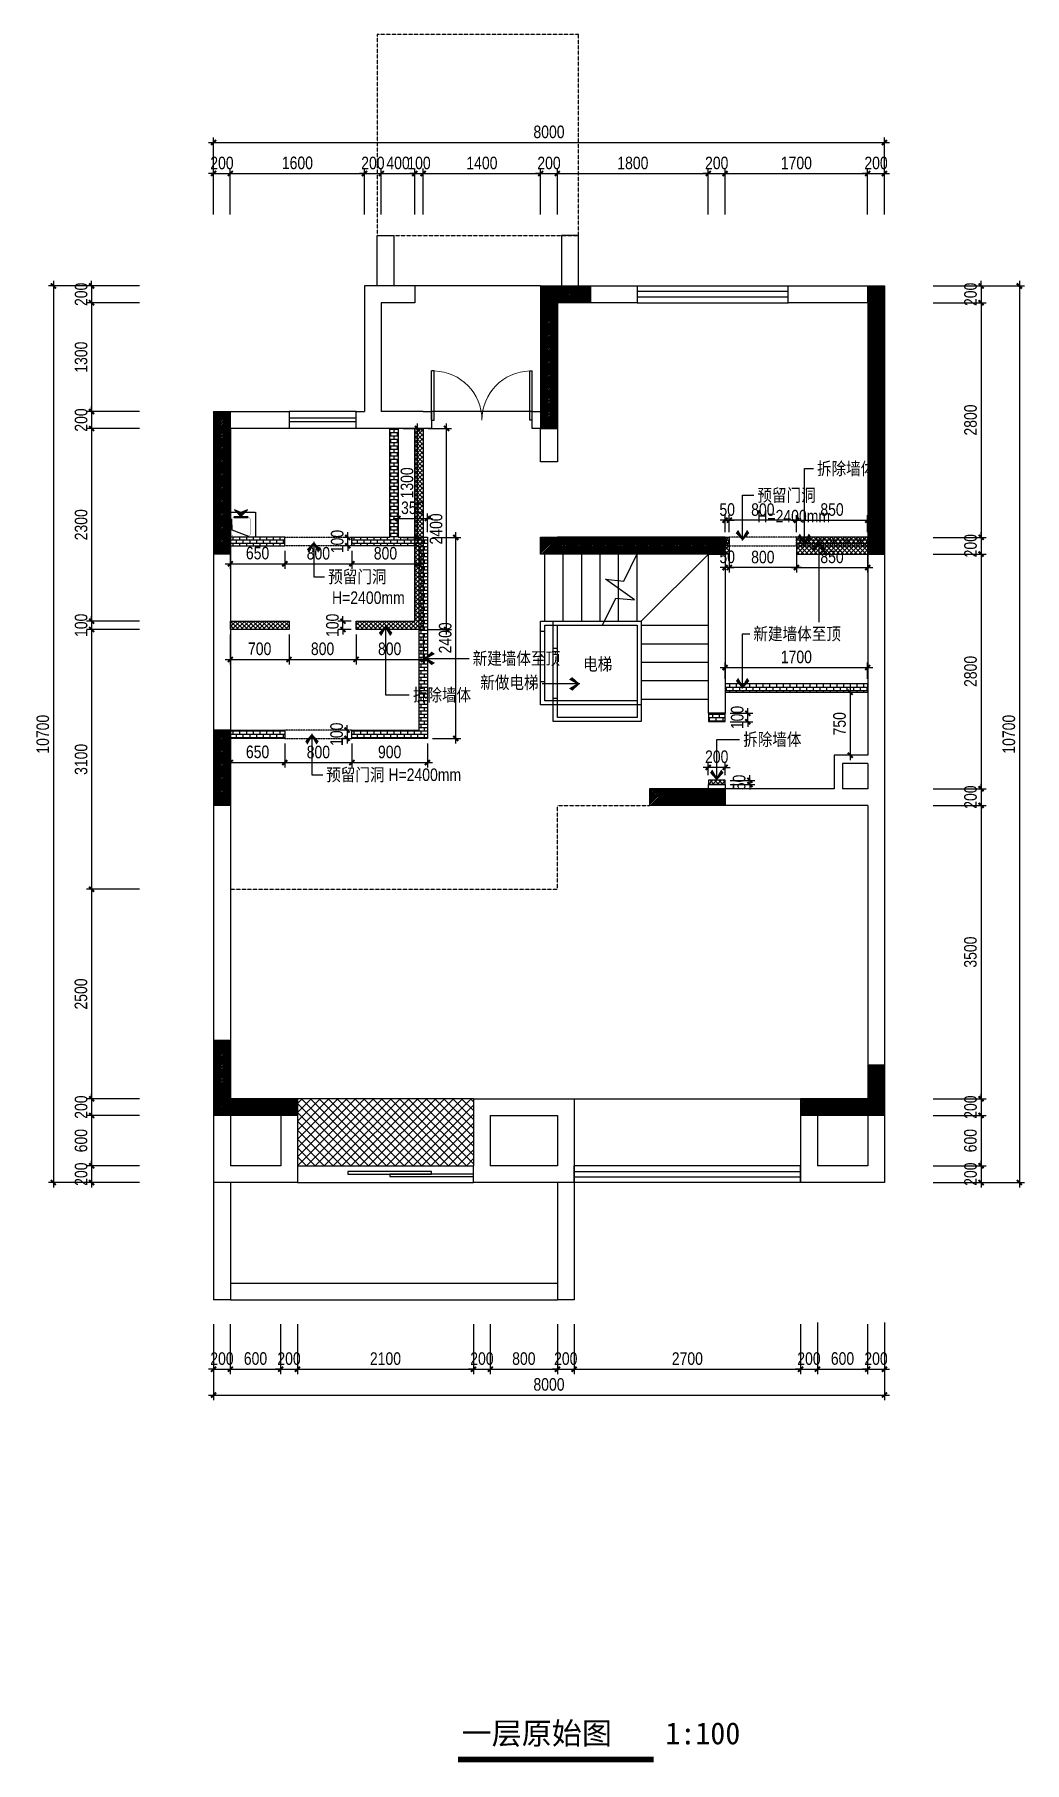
# Model space of a CAD drawing. Extents: x 160245 to 405305, y -111140 to 232735.
# Drawn here: x 332191 to 343994, y -10912 to 9709 of the extents above; entities that cross this region are included whole.
import ezdxf

# ---------------------------------------------------------------- set-up
doc = ezdxf.new("R2010")
doc.units = 0
doc.header["$LTSCALE"] = 10
doc.header["$MEASUREMENT"] = 0
doc.linetypes.add('DASH', pattern=[0.35, 0.25, -0.1])
doc.linetypes.add('HIDDEN', pattern=[0.375, 0.25, -0.125])
doc.layers.get('Defpoints').update_dxf_attribs({"color": 229})
for name, color, linetype in [('DIM_SYMB', 3, 'Continuous'), ('Door 门', 107, 'Continuous'), ('P-N wall 新建隔墙2', 241, 'Continuous'), ('P-O wall 原始墙体', 245, 'Continuous'), ('P-O wall 拆除墙体', 245, 'Continuous'), ('P-o 原建筑尺寸', 8, 'Continuous'), ('P-Stair 楼梯（原建筑设备）', 159, 'Continuous'), ('P-Text  平面文字', 9, 'Continuous'), ('P-window 窗', 107, 'Continuous'), ('PUB_TEXT', 30, 'Continuous'), ('屋面', 37, 'Continuous')]:
    doc.layers.add(name, color=color, linetype=linetype)
doc.styles.add('PDC DIM', font='PMingLiU-ExtB.ttf', dxfattribs={"width": 0.85})
doc.styles.add('黑体', font='simhei.ttf')
doc.dimstyles.new('PDC-A2', dxfattribs={"dimscale": 0, "dimtxt": 2.5, "dimasz": 1, "dimexe": 1, "dimexo": 1, "dimgap": 0.7, "dimtad": 1, "dimdec": 0, "dimtxsty": 'PDC DIM', "dimblk": 'ARCHTICK', "dimcen": 1, "dimdle": 1, "dimclrd": 8, "dimclre": 8, "dimclrt": 9, "dimadec": 0, "dimazin": 0, "dimtfac": 1, "dimtdec": 0, "dimtix": 1, "dimtmove": 2, "dimatfit": 3, "dimldrblk": 'PDC A2 T R', "dimfxl": 10, "dimfxlon": 1, "dimarcsym": 0})
pattern_1 = [(45, (123409.743, 0), (-8.8388348, 8.8388348), [])]

msp = doc.modelspace()

# ---------------------------------------------------------------- texts
at = {"layer": 'P-N wall 新建隔墙2', "color": 9, "char_height": 150, "style": 'PDC DIM'}
for s, insert, attachment_point in [('{\\fPMingLiU|b0|i0|c136|p18;预留门洞 \\fPMingLiU|b0|i0|c134|p18;\\P\\fPMingLiU-ExtB|b0|i0|c136|p18;H=2}4{\\fPMingLiU-ExtB|b0|i0|c136|p18;00mm}', (340809.6, 4286.6), 1), ('{\\fPMingLiU|b0|i0|c136|p18;预留门洞\\fPMingLiU|b0|i0|c134|p18;\\P\\fPMingLiU|b0|i0|c136|p18; \\fPMingLiU-ExtB|b0|i0|c136|p18;H=2}4{\\fPMingLiU-ExtB|b0|i0|c136|p18;00mm}', (335691.6, 3313.9), 1), ('{\\fPMingLiU|b0|i0|c136|p18;新建墙体至顶}', (340762.3, 2632.5), 1), ('新建墙体至顶', (337414.2, 2339.2), 1), ('{\\fPMingLiU|b0|i0|c136|p18;新\\fPMingLiU|b0|i0|c134|p18;做电梯}', (338200.6, 1884.6), 9), ('{\\fPMingLiU|b0|i0|c136|p18;预留门洞 \\fPMingLiU-ExtB|b0|i0|c136|p18;H=2}4{\\fPMingLiU-ExtB|b0|i0|c136|p18;00mm}', (335668.1, 951.2), 1)]:
    msp.add_mtext(s, dxfattribs=dict(at, insert=insert, attachment_point=attachment_point))
at = {"layer": 'P-O wall 拆除墙体', "color": 9, "char_height": 150, "attachment_point": 1, "style": 'PDC DIM'}
for insert in [(341520.7, 4604.5), (336701.2, 1903.5), (340639.9, 1372.9)]:
    msp.add_mtext('拆除墙体', dxfattribs=dict(at, insert=insert))
at = {"layer": 'P-Text  平面文字', "insert": (338732.3, 2270.6), "char_height": 150, "width": 893.426, "attachment_point": 1, "style": 'PDC DIM'}
msp.add_mtext('电梯', dxfattribs=at)
at = {"layer": 'PUB_TEXT', "style": '黑体'}
for s, p in [('一层原始图', (337282.8, -10695.3)), ('1:100', (339712.4, -10695.3))]:
    msp.add_text(s, height=262.87, dxfattribs=at).set_placement(p)

# ---------------------------------------------------------------- blocks, each defined once
blk = doc.blocks.new('A$C7BB304D7')
blk.add_hatch(color=256).paths.add_polyline_path([(127, 77), (204, 0), (126, 32), (49, 0)])
at = {"linetype": 'DASH', "ltscale": 0.5}
for p, q in [((2, 330), (2, 30)), ((302, 330), (2, 330)), ((302, 30), (302, 330)), ((2, 30), (302, 30))]:
    blk.add_line(p, q, dxfattribs=at)
for p, q in [((42, 95), (212, 95)), ((42, 80), (212, 80))]:
    blk.add_line(p, q)
at = {"const_width": 3}
blk.add_lwpolyline([(2, 80), (2, 330), (252, 330), (252, 80), (212, 80), (212, 95), (217, 95, 0.414214), (237, 115), (237, 295, 0.414214), (217, 315), (37, 315, 0.414214), (17, 295), (17, 115, 0.414214), (37, 95), (42, 95), (42, 80)], format="xyb", close=True, dxfattribs=at)
blk.add_lwpolyline([(17, 115), (19, 239), (217, 315)])
blk.add_lwpolyline([(204, 3), (126, 34), (49, 3), (127, 80)], close=True)
blk = doc.blocks.new('$DorLib2D$00000002')
for p, q in [((-0.5, 0), (-0.5, 0.4875)), ((-0.475, 0.4875), (-0.5, 0.4875)), ((-0.475, 0), (-0.475, 0.4875)), ((0.475, 0), (0.475, 0.4875)), ((0.475, 0.4875), (0.5, 0.4875)), ((0.5, 0), (0.5, 0.4875)), ((-0.5, 0), (-0.475, 0)), ((0.5, 0), (0.475, 0))]:
    blk.add_line(p, q)
at = {"lineweight": 13}
for centre, start, end in [((-0.4875, 0), 0, 88.53072), ((0.4875, 0), 91.46928, 180)]:
    blk.add_arc(centre, 0.4875, start, end, dxfattribs=at)
blk = doc.blocks.new('$WINLIB2D$00000001')
at = {"color": 0}
for points in [[(-0.5, 0.5), (-0.5, -0.5)], [(-0.5, 0.5), (0.5, 0.5)], [(0.5, -0.5), (0.5, 0.5)], [(0.5, 0.1667), (-0.5, 0.1667)], [(0.5, -0.1667), (-0.5, -0.1667)], [(-0.5, -0.5), (0.5, -0.5)]]:
    blk.add_lwpolyline(points, dxfattribs=at)
blk = doc.blocks.new('_ArchTick')
at = {"color": 0, "linetype": 'ByBlock', "const_width": 0.4}
blk.add_lwpolyline([(-0.5, -0.5), (0.5, 0.5)], dxfattribs=at)
blk = doc.blocks.new('*D1817')
at = {"layer": 'Defpoints', "color": 0}
for p in [(334325, -5622), (334525, -5622), (334525, -6219)]:
    blk.add_point(p, dxfattribs=at)
at = {"layer": 'P-o 原建筑尺寸', "color": 8, "lineweight": -2}
for p, q in [((334325, -5682), (334325, -6279)), ((334525, -5682), (334525, -6279)), ((334325, -6219), (334265, -6219)), ((334325, -6219), (334525, -6219)), ((334525, -6219), (334585, -6219))]:
    blk.add_line(p, q, dxfattribs=at)
at = {"layer": 'P-o 原建筑尺寸', "color": 8, "lineweight": -2, "xscale": 60, "yscale": 60, "zscale": 60}
blk.add_blockref('_ArchTick', (334325, -6219), dxfattribs=at)
at = {"layer": 'P-o 原建筑尺寸', "color": 8, "lineweight": -2, "xscale": 60, "yscale": 60, "zscale": 60, "rotation": 180}
blk.add_blockref('_ArchTick', (334525, -6219), dxfattribs=at)
at = {"layer": 'P-o 原建筑尺寸', "color": 9, "insert": (334425, -6093), "char_height": 150, "attachment_point": 5, "style": 'PDC DIM'}
blk.add_mtext('200', dxfattribs=at)
blk = doc.blocks.new('PDC A2 T R')
at = {"color": 0, "linetype": 'ByBlock'}
blk.add_line((0, 0), (-2, 0), dxfattribs=at)
for points in [[(-2.15, 0.89), (-1.49, 1.35), (-0.6, 0), (0, 0)], [(-2.15, -0.89), (-1.49, -1.35), (-0.6, 0), (0, 0)]]:
    blk.add_solid(points, dxfattribs=at)
blk = doc.blocks.new('*D1818')
at = {"layer": 'Defpoints', "color": 0}
for p in [(334525, -5622), (335125, -5622), (335125, -6219)]:
    blk.add_point(p, dxfattribs=at)
at = {"layer": 'P-o 原建筑尺寸', "color": 8, "lineweight": -2}
for p, q in [((334525, -5682), (334525, -6279)), ((335125, -5682), (335125, -6279)), ((334465, -6219), (335185, -6219))]:
    blk.add_line(p, q, dxfattribs=at)
at = {"layer": 'P-o 原建筑尺寸', "color": 8, "lineweight": -2, "xscale": 60, "yscale": 60, "zscale": 60, "rotation": 180}
blk.add_blockref('_ArchTick', (334525, -6219), dxfattribs=at)
at = {"layer": 'P-o 原建筑尺寸', "color": 8, "lineweight": -2, "xscale": 60, "yscale": 60, "zscale": 60}
blk.add_blockref('_ArchTick', (335125, -6219), dxfattribs=at)
at = {"layer": 'P-o 原建筑尺寸', "color": 9, "insert": (334825, -6092), "char_height": 150, "attachment_point": 5, "style": 'PDC DIM'}
blk.add_mtext('600', dxfattribs=at)
blk = doc.blocks.new('*D1819')
at = {"layer": 'Defpoints', "color": 0}
for p in [(338425, -5622), (338625, -5622), (338625, -6219)]:
    blk.add_point(p, dxfattribs=at)
at = {"layer": 'P-o 原建筑尺寸', "color": 8, "lineweight": -2}
for p, q in [((338425, -5682), (338425, -6279)), ((338625, -5682), (338625, -6279)), ((338425, -6219), (338365, -6219)), ((338425, -6219), (338625, -6219)), ((338625, -6219), (338685, -6219))]:
    blk.add_line(p, q, dxfattribs=at)
at = {"layer": 'P-o 原建筑尺寸', "color": 8, "lineweight": -2, "xscale": 60, "yscale": 60, "zscale": 60}
blk.add_blockref('_ArchTick', (338425, -6219), dxfattribs=at)
at = {"layer": 'P-o 原建筑尺寸', "color": 8, "lineweight": -2, "xscale": 60, "yscale": 60, "zscale": 60, "rotation": 180}
blk.add_blockref('_ArchTick', (338625, -6219), dxfattribs=at)
at = {"layer": 'P-o 原建筑尺寸', "color": 9, "insert": (338525, -6093), "char_height": 150, "attachment_point": 5, "style": 'PDC DIM'}
blk.add_mtext('200', dxfattribs=at)
blk = doc.blocks.new('*D1820')
at = {"layer": 'Defpoints', "color": 0}
for p in [(338625, -5622), (341325, -5622), (341325, -6219)]:
    blk.add_point(p, dxfattribs=at)
at = {"layer": 'P-o 原建筑尺寸', "color": 8, "lineweight": -2}
for p, q in [((338625, -5682), (338625, -6279)), ((341325, -5682), (341325, -6279)), ((338565, -6219), (341385, -6219))]:
    blk.add_line(p, q, dxfattribs=at)
at = {"layer": 'P-o 原建筑尺寸', "color": 8, "lineweight": -2, "xscale": 60, "yscale": 60, "zscale": 60, "rotation": 180}
blk.add_blockref('_ArchTick', (338625, -6219), dxfattribs=at)
at = {"layer": 'P-o 原建筑尺寸', "color": 8, "lineweight": -2, "xscale": 60, "yscale": 60, "zscale": 60}
blk.add_blockref('_ArchTick', (341325, -6219), dxfattribs=at)
at = {"layer": 'P-o 原建筑尺寸', "color": 9, "insert": (339975, -6093), "char_height": 150, "attachment_point": 5, "style": 'PDC DIM'}
blk.add_mtext('2700', dxfattribs=at)
blk = doc.blocks.new('*D1821')
at = {"layer": 'Defpoints', "color": 0}
for p in [(342125, -5622), (342325, -5602), (342325, -6219)]:
    blk.add_point(p, dxfattribs=at)
at = {"layer": 'P-o 原建筑尺寸', "color": 8, "lineweight": -2}
for p, q in [((342125, -5682), (342125, -6279)), ((342325, -5662), (342325, -6279)), ((342125, -6219), (342065, -6219)), ((342125, -6219), (342325, -6219)), ((342325, -6219), (342385, -6219))]:
    blk.add_line(p, q, dxfattribs=at)
at = {"layer": 'P-o 原建筑尺寸', "color": 8, "lineweight": -2, "xscale": 60, "yscale": 60, "zscale": 60}
blk.add_blockref('_ArchTick', (342125, -6219), dxfattribs=at)
at = {"layer": 'P-o 原建筑尺寸', "color": 8, "lineweight": -2, "xscale": 60, "yscale": 60, "zscale": 60, "rotation": 180}
blk.add_blockref('_ArchTick', (342325, -6219), dxfattribs=at)
at = {"layer": 'P-o 原建筑尺寸', "color": 9, "insert": (342225, -6093), "char_height": 150, "attachment_point": 5, "style": 'PDC DIM'}
blk.add_mtext('200', dxfattribs=at)
blk = doc.blocks.new('*D1822')
at = {"layer": 'Defpoints', "color": 0}
for p in [(334325, -5719), (342325, -5719), (342325, -6527)]:
    blk.add_point(p, dxfattribs=at)
at = {"layer": 'P-o 原建筑尺寸', "color": 8, "lineweight": -2}
for p, q in [((334325, -5927), (334325, -6587)), ((342325, -5927), (342325, -6587)), ((334265, -6527), (342385, -6527))]:
    blk.add_line(p, q, dxfattribs=at)
at = {"layer": 'P-o 原建筑尺寸', "color": 8, "lineweight": -2, "xscale": 60, "yscale": 60, "zscale": 60, "rotation": 180}
blk.add_blockref('_ArchTick', (334325, -6527), dxfattribs=at)
at = {"layer": 'P-o 原建筑尺寸', "color": 8, "lineweight": -2, "xscale": 60, "yscale": 60, "zscale": 60}
blk.add_blockref('_ArchTick', (342325, -6527), dxfattribs=at)
at = {"layer": 'P-o 原建筑尺寸', "color": 9, "insert": (338325, -6401), "char_height": 150, "attachment_point": 5, "style": 'PDC DIM'}
blk.add_mtext('8000', dxfattribs=at)
blk = doc.blocks.new('*D1823')
at = {"layer": 'Defpoints', "color": 0, "transparency": 16777216}
for p in [(333502, 6709), (332871, 6509), (333502, 6509)]:
    blk.add_point(p, dxfattribs=at)
at = {"layer": 'P-o 原建筑尺寸', "color": 8, "lineweight": -2, "transparency": 16777216}
for p, q in [((333442, 6709), (332811, 6709)), ((332871, 6709), (332871, 6769)), ((332871, 6709), (332871, 6509)), ((333442, 6509), (332811, 6509)), ((332871, 6509), (332871, 6449))]:
    blk.add_line(p, q, dxfattribs=at)
at = {"layer": 'P-o 原建筑尺寸', "color": 8, "lineweight": -2, "transparency": 16777216, "xscale": 60, "yscale": 60, "zscale": 60}
for p, rotation in [((332871, 6709), 270), ((332871, 6509), 90)]:
    blk.add_blockref('_ArchTick', p, dxfattribs=dict(at, rotation=rotation))
at = {"layer": 'P-o 原建筑尺寸', "color": 9, "transparency": 16777216, "insert": (332746, 6609), "char_height": 150, "attachment_point": 5, "rotation": 90, "style": 'PDC DIM'}
blk.add_mtext('200', dxfattribs=at)
blk = doc.blocks.new('*D1824')
at = {"layer": 'Defpoints', "color": 0, "transparency": 16777216}
for p in [(333502, 6509), (332871, 5209), (333502, 5209)]:
    blk.add_point(p, dxfattribs=at)
at = {"layer": 'P-o 原建筑尺寸', "color": 8, "lineweight": -2, "transparency": 16777216}
for p, q in [((333442, 6509), (332811, 6509)), ((332871, 6569), (332871, 5149)), ((333442, 5209), (332811, 5209))]:
    blk.add_line(p, q, dxfattribs=at)
at = {"layer": 'P-o 原建筑尺寸', "color": 8, "lineweight": -2, "transparency": 16777216, "xscale": 60, "yscale": 60, "zscale": 60}
for p, rotation in [((332871, 6509), 90), ((332871, 5209), 270)]:
    blk.add_blockref('_ArchTick', p, dxfattribs=dict(at, rotation=rotation))
at = {"layer": 'P-o 原建筑尺寸', "color": 9, "transparency": 16777216, "insert": (332746, 5859), "char_height": 150, "attachment_point": 5, "rotation": 90, "style": 'PDC DIM'}
blk.add_mtext('1300', dxfattribs=at)
blk = doc.blocks.new('*D1825')
at = {"layer": 'Defpoints', "color": 0, "transparency": 16777216}
for p in [(333502, 5009), (332871, 2709), (333502, 2709)]:
    blk.add_point(p, dxfattribs=at)
at = {"layer": 'P-o 原建筑尺寸', "color": 8, "lineweight": -2, "transparency": 16777216}
for p, q in [((333442, 5009), (332811, 5009)), ((332871, 5069), (332871, 2649)), ((333442, 2709), (332811, 2709))]:
    blk.add_line(p, q, dxfattribs=at)
at = {"layer": 'P-o 原建筑尺寸', "color": 8, "lineweight": -2, "transparency": 16777216, "xscale": 60, "yscale": 60, "zscale": 60}
for p, rotation in [((332871, 5009), 90), ((332871, 2709), 270)]:
    blk.add_blockref('_ArchTick', p, dxfattribs=dict(at, rotation=rotation))
at = {"layer": 'P-o 原建筑尺寸', "color": 9, "transparency": 16777216, "insert": (332746, 3859), "char_height": 150, "attachment_point": 5, "rotation": 90, "style": 'PDC DIM'}
blk.add_mtext('2300', dxfattribs=at)
blk = doc.blocks.new('*D1826')
at = {"layer": 'Defpoints', "color": 0, "transparency": 16777216}
for p in [(333502, 2709), (332871, 2609), (333502, 2609)]:
    blk.add_point(p, dxfattribs=at)
at = {"layer": 'P-o 原建筑尺寸', "color": 8, "lineweight": -2, "transparency": 16777216}
for p, q in [((333442, 2709), (332811, 2709)), ((332871, 2709), (332871, 2769)), ((332871, 2709), (332871, 2609)), ((333442, 2609), (332811, 2609)), ((332871, 2609), (332871, 2549))]:
    blk.add_line(p, q, dxfattribs=at)
at = {"layer": 'P-o 原建筑尺寸', "color": 8, "lineweight": -2, "transparency": 16777216, "xscale": 60, "yscale": 60, "zscale": 60}
for p, rotation in [((332871, 2709), 270), ((332871, 2609), 90)]:
    blk.add_blockref('_ArchTick', p, dxfattribs=dict(at, rotation=rotation))
at = {"layer": 'P-o 原建筑尺寸', "color": 9, "transparency": 16777216, "insert": (332746, 2659), "char_height": 150, "attachment_point": 5, "rotation": 90, "style": 'PDC DIM'}
blk.add_mtext('100', dxfattribs=at)
blk = doc.blocks.new('*D1827')
at = {"layer": 'Defpoints', "color": 0, "transparency": 16777216}
for p in [(333502, 2609), (332871, -491), (333502, -491)]:
    blk.add_point(p, dxfattribs=at)
at = {"layer": 'P-o 原建筑尺寸', "color": 8, "lineweight": -2, "transparency": 16777216}
for p, q in [((333442, 2609), (332811, 2609)), ((332871, 2669), (332871, -551)), ((333442, -491), (332811, -491))]:
    blk.add_line(p, q, dxfattribs=at)
at = {"layer": 'P-o 原建筑尺寸', "color": 8, "lineweight": -2, "transparency": 16777216, "xscale": 60, "yscale": 60, "zscale": 60}
for p, rotation in [((332871, 2609), 90), ((332871, -491), 270)]:
    blk.add_blockref('_ArchTick', p, dxfattribs=dict(at, rotation=rotation))
at = {"layer": 'P-o 原建筑尺寸', "color": 9, "transparency": 16777216, "insert": (332746, 1059), "char_height": 150, "attachment_point": 5, "rotation": 90, "style": 'PDC DIM'}
blk.add_mtext('3100', dxfattribs=at)
blk = doc.blocks.new('*D1828')
at = {"layer": 'Defpoints', "color": 0, "transparency": 16777216}
for p in [(333502, -491), (332871, -2991), (333502, -2991)]:
    blk.add_point(p, dxfattribs=at)
at = {"layer": 'P-o 原建筑尺寸', "color": 8, "lineweight": -2, "transparency": 16777216}
for p, q in [((333442, -491), (332811, -491)), ((332871, -431), (332871, -3051)), ((333442, -2991), (332811, -2991))]:
    blk.add_line(p, q, dxfattribs=at)
at = {"layer": 'P-o 原建筑尺寸', "color": 8, "lineweight": -2, "transparency": 16777216, "xscale": 60, "yscale": 60, "zscale": 60}
for p, rotation in [((332871, -491), 90), ((332871, -2991), 270)]:
    blk.add_blockref('_ArchTick', p, dxfattribs=dict(at, rotation=rotation))
at = {"layer": 'P-o 原建筑尺寸', "color": 9, "transparency": 16777216, "insert": (332744, -1741), "char_height": 150, "attachment_point": 5, "rotation": 90, "style": 'PDC DIM'}
blk.add_mtext('2500', dxfattribs=at)
blk = doc.blocks.new('*D1829')
at = {"layer": 'Defpoints', "color": 0, "transparency": 16777216}
for p in [(333502, -2991), (332871, -3191), (333502, -3191)]:
    blk.add_point(p, dxfattribs=at)
at = {"layer": 'P-o 原建筑尺寸', "color": 8, "lineweight": -2, "transparency": 16777216}
for p, q in [((333442, -2991), (332811, -2991)), ((332871, -2991), (332871, -2931)), ((332871, -2991), (332871, -3191)), ((333442, -3191), (332811, -3191)), ((332871, -3191), (332871, -3251))]:
    blk.add_line(p, q, dxfattribs=at)
at = {"layer": 'P-o 原建筑尺寸', "color": 8, "lineweight": -2, "transparency": 16777216, "xscale": 60, "yscale": 60, "zscale": 60}
for p, rotation in [((332871, -2991), 270), ((332871, -3191), 90)]:
    blk.add_blockref('_ArchTick', p, dxfattribs=dict(at, rotation=rotation))
at = {"layer": 'P-o 原建筑尺寸', "color": 9, "transparency": 16777216, "insert": (332746, -3091), "char_height": 150, "attachment_point": 5, "rotation": 90, "style": 'PDC DIM'}
blk.add_mtext('200', dxfattribs=at)
blk = doc.blocks.new('*D1830')
at = {"layer": 'Defpoints', "color": 0, "transparency": 16777216}
for p in [(333502, -3191), (332871, -3791), (333502, -3791)]:
    blk.add_point(p, dxfattribs=at)
at = {"layer": 'P-o 原建筑尺寸', "color": 8, "lineweight": -2, "transparency": 16777216}
for p, q in [((333442, -3191), (332811, -3191)), ((332871, -3131), (332871, -3851)), ((333442, -3791), (332811, -3791))]:
    blk.add_line(p, q, dxfattribs=at)
at = {"layer": 'P-o 原建筑尺寸', "color": 8, "lineweight": -2, "transparency": 16777216, "xscale": 60, "yscale": 60, "zscale": 60}
for p, rotation in [((332871, -3191), 90), ((332871, -3791), 270)]:
    blk.add_blockref('_ArchTick', p, dxfattribs=dict(at, rotation=rotation))
at = {"layer": 'P-o 原建筑尺寸', "color": 9, "transparency": 16777216, "insert": (332745, -3491), "char_height": 150, "attachment_point": 5, "rotation": 90, "style": 'PDC DIM'}
blk.add_mtext('600', dxfattribs=at)
blk = doc.blocks.new('*D1831')
at = {"layer": 'Defpoints', "color": 0, "transparency": 16777216}
for p in [(333502, -3791), (332871, -3991), (333502, -3991)]:
    blk.add_point(p, dxfattribs=at)
at = {"layer": 'P-o 原建筑尺寸', "color": 8, "lineweight": -2, "transparency": 16777216}
for p, q in [((333442, -3791), (332811, -3791)), ((332871, -3791), (332871, -3731)), ((332871, -3791), (332871, -3991)), ((333442, -3991), (332811, -3991)), ((332871, -3991), (332871, -4051))]:
    blk.add_line(p, q, dxfattribs=at)
at = {"layer": 'P-o 原建筑尺寸', "color": 8, "lineweight": -2, "transparency": 16777216, "xscale": 60, "yscale": 60, "zscale": 60}
for p, rotation in [((332871, -3791), 270), ((332871, -3991), 90)]:
    blk.add_blockref('_ArchTick', p, dxfattribs=dict(at, rotation=rotation))
at = {"layer": 'P-o 原建筑尺寸', "color": 9, "transparency": 16777216, "insert": (332746, -3891), "char_height": 150, "attachment_point": 5, "rotation": 90, "style": 'PDC DIM'}
blk.add_mtext('200', dxfattribs=at)
blk = doc.blocks.new('*D1832')
at = {"layer": 'Defpoints', "color": 0, "transparency": 16777216}
for p in [(333502, 6709), (332415, -3991), (333502, -3991)]:
    blk.add_point(p, dxfattribs=at)
at = {"layer": 'P-o 原建筑尺寸', "color": 8, "lineweight": -2, "transparency": 16777216}
for p, q in [((333015, 6709), (332355, 6709)), ((332415, 6769), (332415, -4051)), ((333015, -3991), (332355, -3991))]:
    blk.add_line(p, q, dxfattribs=at)
at = {"layer": 'P-o 原建筑尺寸', "color": 8, "lineweight": -2, "transparency": 16777216, "xscale": 60, "yscale": 60, "zscale": 60}
for p, rotation in [((332415, 6709), 90), ((332415, -3991), 270)]:
    blk.add_blockref('_ArchTick', p, dxfattribs=dict(at, rotation=rotation))
at = {"layer": 'P-o 原建筑尺寸', "color": 9, "transparency": 16777216, "insert": (332289, 1359), "char_height": 150, "attachment_point": 5, "rotation": 90, "style": 'PDC DIM'}
blk.add_mtext('10700', dxfattribs=at)
blk = doc.blocks.new('*D1833')
at = {"layer": 'Defpoints', "color": 0, "transparency": 16777216}
for p in [(342847, 6709), (342847, 6509), (343478, 6509)]:
    blk.add_point(p, dxfattribs=at)
at = {"layer": 'P-o 原建筑尺寸', "color": 8, "lineweight": -2, "transparency": 16777216}
for p, q in [((342907, 6709), (343538, 6709)), ((343478, 6709), (343478, 6769)), ((343478, 6709), (343478, 6509)), ((342907, 6509), (343538, 6509)), ((343478, 6509), (343478, 6449))]:
    blk.add_line(p, q, dxfattribs=at)
at = {"layer": 'P-o 原建筑尺寸', "color": 8, "lineweight": -2, "transparency": 16777216, "xscale": 60, "yscale": 60, "zscale": 60}
for p, rotation in [((343478, 6709), 270), ((343478, 6509), 90)]:
    blk.add_blockref('_ArchTick', p, dxfattribs=dict(at, rotation=rotation))
at = {"layer": 'P-o 原建筑尺寸', "color": 9, "transparency": 16777216, "insert": (343352, 6609), "char_height": 150, "attachment_point": 5, "rotation": 90, "style": 'PDC DIM'}
blk.add_mtext('200', dxfattribs=at)
blk = doc.blocks.new('*D1834')
at = {"layer": 'Defpoints', "color": 0, "transparency": 16777216}
for p in [(342847, 6509), (342847, 3709), (343478, 3709)]:
    blk.add_point(p, dxfattribs=at)
at = {"layer": 'P-o 原建筑尺寸', "color": 8, "lineweight": -2, "transparency": 16777216}
for p, q in [((342907, 6509), (343538, 6509)), ((343478, 6569), (343478, 3649)), ((342907, 3709), (343538, 3709))]:
    blk.add_line(p, q, dxfattribs=at)
at = {"layer": 'P-o 原建筑尺寸', "color": 8, "lineweight": -2, "transparency": 16777216, "xscale": 60, "yscale": 60, "zscale": 60}
for p, rotation in [((343478, 6509), 90), ((343478, 3709), 270)]:
    blk.add_blockref('_ArchTick', p, dxfattribs=dict(at, rotation=rotation))
at = {"layer": 'P-o 原建筑尺寸', "color": 9, "transparency": 16777216, "insert": (343352, 5109), "char_height": 150, "attachment_point": 5, "rotation": 90, "style": 'PDC DIM'}
blk.add_mtext('2800', dxfattribs=at)
blk = doc.blocks.new('*D1835')
at = {"layer": 'Defpoints', "color": 0, "transparency": 16777216}
for p in [(342847, 3709), (342847, 3509), (343478, 3509)]:
    blk.add_point(p, dxfattribs=at)
at = {"layer": 'P-o 原建筑尺寸', "color": 8, "lineweight": -2, "transparency": 16777216}
for p, q in [((343478, 3709), (343478, 3769)), ((342907, 3709), (343538, 3709)), ((342907, 3509), (343538, 3509)), ((343478, 3709), (343478, 3509)), ((343478, 3509), (343478, 3449))]:
    blk.add_line(p, q, dxfattribs=at)
at = {"layer": 'P-o 原建筑尺寸', "color": 8, "lineweight": -2, "transparency": 16777216, "xscale": 60, "yscale": 60, "zscale": 60}
for p, rotation in [((343478, 3709), 270), ((343478, 3509), 90)]:
    blk.add_blockref('_ArchTick', p, dxfattribs=dict(at, rotation=rotation))
at = {"layer": 'P-o 原建筑尺寸', "color": 9, "transparency": 16777216, "insert": (343352, 3609), "char_height": 150, "attachment_point": 5, "rotation": 90, "style": 'PDC DIM'}
blk.add_mtext('200', dxfattribs=at)
blk = doc.blocks.new('*D1836')
at = {"layer": 'Defpoints', "color": 0, "transparency": 16777216}
for p in [(342847, 3509), (342847, 709), (343478, 709)]:
    blk.add_point(p, dxfattribs=at)
at = {"layer": 'P-o 原建筑尺寸', "color": 8, "lineweight": -2, "transparency": 16777216}
for p, q in [((342907, 3509), (343538, 3509)), ((343478, 3569), (343478, 649)), ((342907, 709), (343538, 709))]:
    blk.add_line(p, q, dxfattribs=at)
at = {"layer": 'P-o 原建筑尺寸', "color": 8, "lineweight": -2, "transparency": 16777216, "xscale": 60, "yscale": 60, "zscale": 60}
for p, rotation in [((343478, 3509), 90), ((343478, 709), 270)]:
    blk.add_blockref('_ArchTick', p, dxfattribs=dict(at, rotation=rotation))
at = {"layer": 'P-o 原建筑尺寸', "color": 9, "transparency": 16777216, "insert": (343352, 2109), "char_height": 150, "attachment_point": 5, "rotation": 90, "style": 'PDC DIM'}
blk.add_mtext('2800', dxfattribs=at)
blk = doc.blocks.new('*D1837')
at = {"layer": 'Defpoints', "color": 0, "transparency": 16777216}
for p in [(342847, 709), (342847, 509), (343478, 509)]:
    blk.add_point(p, dxfattribs=at)
at = {"layer": 'P-o 原建筑尺寸', "color": 8, "lineweight": -2, "transparency": 16777216}
for p, q in [((342907, 709), (343538, 709)), ((343478, 709), (343478, 769)), ((343478, 709), (343478, 509)), ((342907, 509), (343538, 509)), ((343478, 509), (343478, 449))]:
    blk.add_line(p, q, dxfattribs=at)
at = {"layer": 'P-o 原建筑尺寸', "color": 8, "lineweight": -2, "transparency": 16777216, "xscale": 60, "yscale": 60, "zscale": 60}
for p, rotation in [((343478, 709), 270), ((343478, 509), 90)]:
    blk.add_blockref('_ArchTick', p, dxfattribs=dict(at, rotation=rotation))
at = {"layer": 'P-o 原建筑尺寸', "color": 9, "transparency": 16777216, "insert": (343352, 609), "char_height": 150, "attachment_point": 5, "rotation": 90, "style": 'PDC DIM'}
blk.add_mtext('200', dxfattribs=at)
blk = doc.blocks.new('*D1838')
at = {"layer": 'Defpoints', "color": 0, "transparency": 16777216}
for p in [(342847, 509), (342847, -2991), (343478, -2991)]:
    blk.add_point(p, dxfattribs=at)
at = {"layer": 'P-o 原建筑尺寸', "color": 8, "lineweight": -2, "transparency": 16777216}
for p, q in [((342907, 509), (343538, 509)), ((343478, 569), (343478, -3051)), ((342907, -2991), (343538, -2991))]:
    blk.add_line(p, q, dxfattribs=at)
at = {"layer": 'P-o 原建筑尺寸', "color": 8, "lineweight": -2, "transparency": 16777216, "xscale": 60, "yscale": 60, "zscale": 60}
for p, rotation in [((343478, 509), 90), ((343478, -2991), 270)]:
    blk.add_blockref('_ArchTick', p, dxfattribs=dict(at, rotation=rotation))
at = {"layer": 'P-o 原建筑尺寸', "color": 9, "transparency": 16777216, "insert": (343351, -1241), "char_height": 150, "attachment_point": 5, "rotation": 90, "style": 'PDC DIM'}
blk.add_mtext('3500', dxfattribs=at)
blk = doc.blocks.new('*D1839')
at = {"layer": 'Defpoints', "color": 0, "transparency": 16777216}
for p in [(342847, -2991), (342847, -3191), (343478, -3191)]:
    blk.add_point(p, dxfattribs=at)
at = {"layer": 'P-o 原建筑尺寸', "color": 8, "lineweight": -2, "transparency": 16777216}
for p, q in [((342907, -2991), (343538, -2991)), ((343478, -2991), (343478, -2931)), ((343478, -2991), (343478, -3191)), ((342907, -3191), (343538, -3191)), ((343478, -3191), (343478, -3251))]:
    blk.add_line(p, q, dxfattribs=at)
at = {"layer": 'P-o 原建筑尺寸', "color": 8, "lineweight": -2, "transparency": 16777216, "xscale": 60, "yscale": 60, "zscale": 60}
for p, rotation in [((343478, -2991), 270), ((343478, -3191), 90)]:
    blk.add_blockref('_ArchTick', p, dxfattribs=dict(at, rotation=rotation))
at = {"layer": 'P-o 原建筑尺寸', "color": 9, "transparency": 16777216, "insert": (343352, -3091), "char_height": 150, "attachment_point": 5, "rotation": 90, "style": 'PDC DIM'}
blk.add_mtext('200', dxfattribs=at)
blk = doc.blocks.new('*D1840')
at = {"layer": 'Defpoints', "color": 0, "transparency": 16777216}
for p in [(342847, -3191), (342847, -3791), (343478, -3791)]:
    blk.add_point(p, dxfattribs=at)
at = {"layer": 'P-o 原建筑尺寸', "color": 8, "lineweight": -2, "transparency": 16777216}
for p, q in [((342907, -3191), (343538, -3191)), ((343478, -3131), (343478, -3851)), ((342907, -3791), (343538, -3791))]:
    blk.add_line(p, q, dxfattribs=at)
at = {"layer": 'P-o 原建筑尺寸', "color": 8, "lineweight": -2, "transparency": 16777216, "xscale": 60, "yscale": 60, "zscale": 60}
for p, rotation in [((343478, -3191), 90), ((343478, -3791), 270)]:
    blk.add_blockref('_ArchTick', p, dxfattribs=dict(at, rotation=rotation))
at = {"layer": 'P-o 原建筑尺寸', "color": 9, "transparency": 16777216, "insert": (343351, -3491), "char_height": 150, "attachment_point": 5, "rotation": 90, "style": 'PDC DIM'}
blk.add_mtext('600', dxfattribs=at)
blk = doc.blocks.new('*D1841')
at = {"layer": 'Defpoints', "color": 0, "transparency": 16777216}
for p in [(342847, -3791), (342847, -3991), (343478, -3991)]:
    blk.add_point(p, dxfattribs=at)
at = {"layer": 'P-o 原建筑尺寸', "color": 8, "lineweight": -2, "transparency": 16777216}
for p, q in [((342907, -3791), (343538, -3791)), ((343478, -3791), (343478, -3731)), ((343478, -3791), (343478, -3991)), ((342907, -3991), (343538, -3991)), ((343478, -3991), (343478, -4051))]:
    blk.add_line(p, q, dxfattribs=at)
at = {"layer": 'P-o 原建筑尺寸', "color": 8, "lineweight": -2, "transparency": 16777216, "xscale": 60, "yscale": 60, "zscale": 60}
for p, rotation in [((343478, -3791), 270), ((343478, -3991), 90)]:
    blk.add_blockref('_ArchTick', p, dxfattribs=dict(at, rotation=rotation))
at = {"layer": 'P-o 原建筑尺寸', "color": 9, "transparency": 16777216, "insert": (343352, -3891), "char_height": 150, "attachment_point": 5, "rotation": 90, "style": 'PDC DIM'}
blk.add_mtext('200', dxfattribs=at)
blk = doc.blocks.new('*D1842')
at = {"layer": 'Defpoints', "color": 0, "transparency": 16777216}
for p in [(342847, 6709), (342847, -3991), (343934, -3991)]:
    blk.add_point(p, dxfattribs=at)
at = {"layer": 'P-o 原建筑尺寸', "color": 8, "lineweight": -2, "transparency": 16777216}
for p, q in [((343334, 6709), (343994, 6709)), ((343934, 6769), (343934, -4051)), ((343334, -3991), (343994, -3991))]:
    blk.add_line(p, q, dxfattribs=at)
at = {"layer": 'P-o 原建筑尺寸', "color": 8, "lineweight": -2, "transparency": 16777216, "xscale": 60, "yscale": 60, "zscale": 60}
for p, rotation in [((343934, 6709), 90), ((343934, -3991), 270)]:
    blk.add_blockref('_ArchTick', p, dxfattribs=dict(at, rotation=rotation))
at = {"layer": 'P-o 原建筑尺寸', "color": 9, "transparency": 16777216, "insert": (343809, 1359), "char_height": 150, "attachment_point": 5, "rotation": 90, "style": 'PDC DIM'}
blk.add_mtext('10700', dxfattribs=at)
blk = doc.blocks.new('*D1843')
at = {"layer": 'Defpoints', "color": 0, "transparency": 16777216}
for p in [(334525, 8051), (334325, 7503), (334525, 7503)]:
    blk.add_point(p, dxfattribs=at)
at = {"layer": 'P-o 原建筑尺寸', "color": 8, "lineweight": -2, "transparency": 16777216}
for p, q in [((334325, 8051), (334265, 8051)), ((334325, 7563), (334325, 8111)), ((334325, 8051), (334525, 8051)), ((334525, 7563), (334525, 8111)), ((334525, 8051), (334585, 8051))]:
    blk.add_line(p, q, dxfattribs=at)
at = {"layer": 'P-o 原建筑尺寸', "color": 8, "lineweight": -2, "transparency": 16777216, "xscale": 60, "yscale": 60, "zscale": 60}
blk.add_blockref('_ArchTick', (334325, 8051), dxfattribs=at)
at = {"layer": 'P-o 原建筑尺寸', "color": 8, "lineweight": -2, "transparency": 16777216, "xscale": 60, "yscale": 60, "zscale": 60, "rotation": 180}
blk.add_blockref('_ArchTick', (334525, 8051), dxfattribs=at)
at = {"layer": 'P-o 原建筑尺寸', "color": 9, "transparency": 16777216, "insert": (334425, 8176), "char_height": 150, "attachment_point": 5, "style": 'PDC DIM'}
blk.add_mtext('200', dxfattribs=at)
blk = doc.blocks.new('*D1844')
at = {"layer": 'Defpoints', "color": 0, "transparency": 16777216}
for p in [(336125, 8051), (334525, 7503), (336125, 7503)]:
    blk.add_point(p, dxfattribs=at)
at = {"layer": 'P-o 原建筑尺寸', "color": 8, "lineweight": -2, "transparency": 16777216}
for p, q in [((334465, 8051), (336185, 8051)), ((334525, 7563), (334525, 8111)), ((336125, 7563), (336125, 8111))]:
    blk.add_line(p, q, dxfattribs=at)
at = {"layer": 'P-o 原建筑尺寸', "color": 8, "lineweight": -2, "transparency": 16777216, "xscale": 60, "yscale": 60, "zscale": 60, "rotation": 180}
blk.add_blockref('_ArchTick', (334525, 8051), dxfattribs=at)
at = {"layer": 'P-o 原建筑尺寸', "color": 8, "lineweight": -2, "transparency": 16777216, "xscale": 60, "yscale": 60, "zscale": 60}
blk.add_blockref('_ArchTick', (336125, 8051), dxfattribs=at)
at = {"layer": 'P-o 原建筑尺寸', "color": 9, "transparency": 16777216, "insert": (335325, 8177), "char_height": 150, "attachment_point": 5, "style": 'PDC DIM'}
blk.add_mtext('1600', dxfattribs=at)
blk = doc.blocks.new('*D1845')
at = {"layer": 'Defpoints', "color": 0, "transparency": 16777216}
for p in [(338225, 8051), (336825, 7503), (338225, 7503)]:
    blk.add_point(p, dxfattribs=at)
at = {"layer": 'P-o 原建筑尺寸', "color": 8, "lineweight": -2, "transparency": 16777216}
for p, q in [((336765, 8051), (338285, 8051)), ((336825, 7563), (336825, 8111)), ((338225, 7563), (338225, 8111))]:
    blk.add_line(p, q, dxfattribs=at)
at = {"layer": 'P-o 原建筑尺寸', "color": 8, "lineweight": -2, "transparency": 16777216, "xscale": 60, "yscale": 60, "zscale": 60, "rotation": 180}
blk.add_blockref('_ArchTick', (336825, 8051), dxfattribs=at)
at = {"layer": 'P-o 原建筑尺寸', "color": 8, "lineweight": -2, "transparency": 16777216, "xscale": 60, "yscale": 60, "zscale": 60}
blk.add_blockref('_ArchTick', (338225, 8051), dxfattribs=at)
at = {"layer": 'P-o 原建筑尺寸', "color": 9, "transparency": 16777216, "insert": (337525, 8176), "char_height": 150, "attachment_point": 5, "style": 'PDC DIM'}
blk.add_mtext('1400', dxfattribs=at)
blk = doc.blocks.new('*D1846')
at = {"layer": 'Defpoints', "color": 0, "transparency": 16777216}
for p in [(340225, 8051), (338425, 7503), (340225, 7503)]:
    blk.add_point(p, dxfattribs=at)
at = {"layer": 'P-o 原建筑尺寸', "color": 8, "lineweight": -2, "transparency": 16777216}
for p, q in [((338365, 8051), (340285, 8051)), ((338425, 7563), (338425, 8111)), ((340225, 7563), (340225, 8111))]:
    blk.add_line(p, q, dxfattribs=at)
at = {"layer": 'P-o 原建筑尺寸', "color": 8, "lineweight": -2, "transparency": 16777216, "xscale": 60, "yscale": 60, "zscale": 60, "rotation": 180}
blk.add_blockref('_ArchTick', (338425, 8051), dxfattribs=at)
at = {"layer": 'P-o 原建筑尺寸', "color": 8, "lineweight": -2, "transparency": 16777216, "xscale": 60, "yscale": 60, "zscale": 60}
blk.add_blockref('_ArchTick', (340225, 8051), dxfattribs=at)
at = {"layer": 'P-o 原建筑尺寸', "color": 9, "transparency": 16777216, "insert": (339325, 8176), "char_height": 150, "attachment_point": 5, "style": 'PDC DIM'}
blk.add_mtext('1800', dxfattribs=at)
blk = doc.blocks.new('*D1847')
at = {"layer": 'Defpoints', "color": 0, "transparency": 16777216}
for p in [(340425, 8051), (340225, 7503), (340425, 7503)]:
    blk.add_point(p, dxfattribs=at)
at = {"layer": 'P-o 原建筑尺寸', "color": 8, "lineweight": -2, "transparency": 16777216}
for p, q in [((340225, 8051), (340165, 8051)), ((340225, 7563), (340225, 8111)), ((340225, 8051), (340425, 8051)), ((340425, 7563), (340425, 8111)), ((340425, 8051), (340485, 8051))]:
    blk.add_line(p, q, dxfattribs=at)
at = {"layer": 'P-o 原建筑尺寸', "color": 8, "lineweight": -2, "transparency": 16777216, "xscale": 60, "yscale": 60, "zscale": 60}
blk.add_blockref('_ArchTick', (340225, 8051), dxfattribs=at)
at = {"layer": 'P-o 原建筑尺寸', "color": 8, "lineweight": -2, "transparency": 16777216, "xscale": 60, "yscale": 60, "zscale": 60, "rotation": 180}
blk.add_blockref('_ArchTick', (340425, 8051), dxfattribs=at)
at = {"layer": 'P-o 原建筑尺寸', "color": 9, "transparency": 16777216, "insert": (340325, 8176), "char_height": 150, "attachment_point": 5, "style": 'PDC DIM'}
blk.add_mtext('200', dxfattribs=at)
blk = doc.blocks.new('*D1848')
at = {"layer": 'Defpoints', "color": 0, "transparency": 16777216}
for p in [(342125, 8051), (340425, 7503), (342125, 7503)]:
    blk.add_point(p, dxfattribs=at)
at = {"layer": 'P-o 原建筑尺寸', "color": 8, "lineweight": -2, "transparency": 16777216}
for p, q in [((340365, 8051), (342185, 8051)), ((340425, 7563), (340425, 8111)), ((342125, 7563), (342125, 8111))]:
    blk.add_line(p, q, dxfattribs=at)
at = {"layer": 'P-o 原建筑尺寸', "color": 8, "lineweight": -2, "transparency": 16777216, "xscale": 60, "yscale": 60, "zscale": 60, "rotation": 180}
blk.add_blockref('_ArchTick', (340425, 8051), dxfattribs=at)
at = {"layer": 'P-o 原建筑尺寸', "color": 8, "lineweight": -2, "transparency": 16777216, "xscale": 60, "yscale": 60, "zscale": 60}
blk.add_blockref('_ArchTick', (342125, 8051), dxfattribs=at)
at = {"layer": 'P-o 原建筑尺寸', "color": 9, "transparency": 16777216, "insert": (341275, 8176), "char_height": 150, "attachment_point": 5, "style": 'PDC DIM'}
blk.add_mtext('1700', dxfattribs=at)
blk = doc.blocks.new('*D1849')
at = {"layer": 'Defpoints', "color": 0, "transparency": 16777216}
for p in [(342325, 8051), (342125, 7503), (342325, 7503)]:
    blk.add_point(p, dxfattribs=at)
at = {"layer": 'P-o 原建筑尺寸', "color": 8, "lineweight": -2, "transparency": 16777216}
for p, q in [((342125, 8051), (342065, 8051)), ((342125, 7563), (342125, 8111)), ((342125, 8051), (342325, 8051)), ((342325, 7563), (342325, 8111)), ((342325, 8051), (342385, 8051))]:
    blk.add_line(p, q, dxfattribs=at)
at = {"layer": 'P-o 原建筑尺寸', "color": 8, "lineweight": -2, "transparency": 16777216, "xscale": 60, "yscale": 60, "zscale": 60}
blk.add_blockref('_ArchTick', (342125, 8051), dxfattribs=at)
at = {"layer": 'P-o 原建筑尺寸', "color": 8, "lineweight": -2, "transparency": 16777216, "xscale": 60, "yscale": 60, "zscale": 60, "rotation": 180}
blk.add_blockref('_ArchTick', (342325, 8051), dxfattribs=at)
at = {"layer": 'P-o 原建筑尺寸', "color": 9, "transparency": 16777216, "insert": (342225, 8176), "char_height": 150, "attachment_point": 5, "style": 'PDC DIM'}
blk.add_mtext('200', dxfattribs=at)
blk = doc.blocks.new('*D1850')
at = {"layer": 'Defpoints', "color": 0, "transparency": 16777216}
for p in [(342325, 8421), (334325, 7503), (342325, 7503)]:
    blk.add_point(p, dxfattribs=at)
at = {"layer": 'P-o 原建筑尺寸', "color": 8, "lineweight": -2, "transparency": 16777216}
for p, q in [((334325, 7821), (334325, 8481)), ((342325, 7821), (342325, 8481)), ((334265, 8421), (342385, 8421))]:
    blk.add_line(p, q, dxfattribs=at)
at = {"layer": 'P-o 原建筑尺寸', "color": 8, "lineweight": -2, "transparency": 16777216, "xscale": 60, "yscale": 60, "zscale": 60, "rotation": 180}
blk.add_blockref('_ArchTick', (334325, 8421), dxfattribs=at)
at = {"layer": 'P-o 原建筑尺寸', "color": 8, "lineweight": -2, "transparency": 16777216, "xscale": 60, "yscale": 60, "zscale": 60}
blk.add_blockref('_ArchTick', (342325, 8421), dxfattribs=at)
at = {"layer": 'P-o 原建筑尺寸', "color": 9, "transparency": 16777216, "insert": (338325, 8547), "char_height": 150, "attachment_point": 5, "style": 'PDC DIM'}
blk.add_mtext('8000', dxfattribs=at)
blk = doc.blocks.new('*D1875')
at = {"layer": 'Defpoints', "color": 0, "transparency": 16777216}
for p in [(333502, 5209), (332871, 5009), (333502, 5009)]:
    blk.add_point(p, dxfattribs=at)
at = {"layer": 'P-o 原建筑尺寸', "color": 8, "lineweight": -2, "transparency": 16777216}
for p, q in [((333442, 5209), (332811, 5209)), ((332871, 5209), (332871, 5269)), ((332871, 5209), (332871, 5009)), ((333442, 5009), (332811, 5009)), ((332871, 5009), (332871, 4949))]:
    blk.add_line(p, q, dxfattribs=at)
at = {"layer": 'P-o 原建筑尺寸', "color": 8, "lineweight": -2, "transparency": 16777216, "xscale": 60, "yscale": 60, "zscale": 60}
for p, rotation in [((332871, 5209), 270), ((332871, 5009), 90)]:
    blk.add_blockref('_ArchTick', p, dxfattribs=dict(at, rotation=rotation))
at = {"layer": 'P-o 原建筑尺寸', "color": 9, "transparency": 16777216, "insert": (332746, 5109), "char_height": 150, "attachment_point": 5, "rotation": 90, "style": 'PDC DIM'}
blk.add_mtext('200', dxfattribs=at)
blk = doc.blocks.new('*D1876')
at = {"layer": 'Defpoints', "color": 0}
for p in [(335125, -5622), (335325, -5622), (335325, -6219)]:
    blk.add_point(p, dxfattribs=at)
at = {"layer": 'P-o 原建筑尺寸', "color": 8, "lineweight": -2}
for p, q in [((335125, -5682), (335125, -6279)), ((335325, -5682), (335325, -6279)), ((335125, -6219), (335065, -6219)), ((335125, -6219), (335325, -6219)), ((335325, -6219), (335385, -6219))]:
    blk.add_line(p, q, dxfattribs=at)
at = {"layer": 'P-o 原建筑尺寸', "color": 8, "lineweight": -2, "xscale": 60, "yscale": 60, "zscale": 60}
blk.add_blockref('_ArchTick', (335125, -6219), dxfattribs=at)
at = {"layer": 'P-o 原建筑尺寸', "color": 8, "lineweight": -2, "xscale": 60, "yscale": 60, "zscale": 60, "rotation": 180}
blk.add_blockref('_ArchTick', (335325, -6219), dxfattribs=at)
at = {"layer": 'P-o 原建筑尺寸', "color": 9, "insert": (335225, -6093), "char_height": 150, "attachment_point": 5, "style": 'PDC DIM'}
blk.add_mtext('200', dxfattribs=at)
blk = doc.blocks.new('*D1877')
at = {"layer": 'Defpoints', "color": 0}
for p in [(335325, -5622), (337425, -5622), (337425, -6219)]:
    blk.add_point(p, dxfattribs=at)
at = {"layer": 'P-o 原建筑尺寸', "color": 8, "lineweight": -2}
for p, q in [((335325, -5682), (335325, -6279)), ((337425, -5682), (337425, -6279)), ((335265, -6219), (337485, -6219))]:
    blk.add_line(p, q, dxfattribs=at)
at = {"layer": 'P-o 原建筑尺寸', "color": 8, "lineweight": -2, "xscale": 60, "yscale": 60, "zscale": 60, "rotation": 180}
blk.add_blockref('_ArchTick', (335325, -6219), dxfattribs=at)
at = {"layer": 'P-o 原建筑尺寸', "color": 8, "lineweight": -2, "xscale": 60, "yscale": 60, "zscale": 60}
blk.add_blockref('_ArchTick', (337425, -6219), dxfattribs=at)
at = {"layer": 'P-o 原建筑尺寸', "color": 9, "insert": (336375, -6093), "char_height": 150, "attachment_point": 5, "style": 'PDC DIM'}
blk.add_mtext('2100', dxfattribs=at)
blk = doc.blocks.new('*D1878')
at = {"layer": 'Defpoints', "color": 0}
for p in [(337425, -5622), (337625, -5622), (337625, -6219)]:
    blk.add_point(p, dxfattribs=at)
at = {"layer": 'P-o 原建筑尺寸', "color": 8, "lineweight": -2}
for p, q in [((337425, -5682), (337425, -6279)), ((337625, -5682), (337625, -6279)), ((337425, -6219), (337365, -6219)), ((337425, -6219), (337625, -6219)), ((337625, -6219), (337685, -6219))]:
    blk.add_line(p, q, dxfattribs=at)
at = {"layer": 'P-o 原建筑尺寸', "color": 8, "lineweight": -2, "xscale": 60, "yscale": 60, "zscale": 60}
blk.add_blockref('_ArchTick', (337425, -6219), dxfattribs=at)
at = {"layer": 'P-o 原建筑尺寸', "color": 8, "lineweight": -2, "xscale": 60, "yscale": 60, "zscale": 60, "rotation": 180}
blk.add_blockref('_ArchTick', (337625, -6219), dxfattribs=at)
at = {"layer": 'P-o 原建筑尺寸', "color": 9, "insert": (337525, -6093), "char_height": 150, "attachment_point": 5, "style": 'PDC DIM'}
blk.add_mtext('200', dxfattribs=at)
blk = doc.blocks.new('*D1879')
at = {"layer": 'Defpoints', "color": 0}
for p in [(337625, -5622), (338425, -5622), (338425, -6219)]:
    blk.add_point(p, dxfattribs=at)
at = {"layer": 'P-o 原建筑尺寸', "color": 8, "lineweight": -2}
for p, q in [((337625, -5682), (337625, -6279)), ((338425, -5682), (338425, -6279)), ((337565, -6219), (338485, -6219))]:
    blk.add_line(p, q, dxfattribs=at)
at = {"layer": 'P-o 原建筑尺寸', "color": 8, "lineweight": -2, "xscale": 60, "yscale": 60, "zscale": 60, "rotation": 180}
blk.add_blockref('_ArchTick', (337625, -6219), dxfattribs=at)
at = {"layer": 'P-o 原建筑尺寸', "color": 8, "lineweight": -2, "xscale": 60, "yscale": 60, "zscale": 60}
blk.add_blockref('_ArchTick', (338425, -6219), dxfattribs=at)
at = {"layer": 'P-o 原建筑尺寸', "color": 9, "insert": (338025, -6093), "char_height": 150, "attachment_point": 5, "style": 'PDC DIM'}
blk.add_mtext('800', dxfattribs=at)
blk = doc.blocks.new('*D1880')
at = {"layer": 'Defpoints', "color": 0}
for p in [(341325, -5622), (341525, -5602), (341525, -6219)]:
    blk.add_point(p, dxfattribs=at)
at = {"layer": 'P-o 原建筑尺寸', "color": 8, "lineweight": -2}
for p, q in [((341325, -5682), (341325, -6279)), ((341525, -5662), (341525, -6279)), ((341325, -6219), (341265, -6219)), ((341325, -6219), (341525, -6219)), ((341525, -6219), (341585, -6219))]:
    blk.add_line(p, q, dxfattribs=at)
at = {"layer": 'P-o 原建筑尺寸', "color": 8, "lineweight": -2, "xscale": 60, "yscale": 60, "zscale": 60}
blk.add_blockref('_ArchTick', (341325, -6219), dxfattribs=at)
at = {"layer": 'P-o 原建筑尺寸', "color": 8, "lineweight": -2, "xscale": 60, "yscale": 60, "zscale": 60, "rotation": 180}
blk.add_blockref('_ArchTick', (341525, -6219), dxfattribs=at)
at = {"layer": 'P-o 原建筑尺寸', "color": 9, "insert": (341425, -6093), "char_height": 150, "attachment_point": 5, "style": 'PDC DIM'}
blk.add_mtext('200', dxfattribs=at)
blk = doc.blocks.new('*D1881')
at = {"layer": 'Defpoints', "color": 0}
for p in [(341525, -5622), (342125, -5622), (342125, -6219)]:
    blk.add_point(p, dxfattribs=at)
at = {"layer": 'P-o 原建筑尺寸', "color": 8, "lineweight": -2}
for p, q in [((341525, -5682), (341525, -6279)), ((342125, -5682), (342125, -6279)), ((341465, -6219), (342185, -6219))]:
    blk.add_line(p, q, dxfattribs=at)
at = {"layer": 'P-o 原建筑尺寸', "color": 8, "lineweight": -2, "xscale": 60, "yscale": 60, "zscale": 60, "rotation": 180}
blk.add_blockref('_ArchTick', (341525, -6219), dxfattribs=at)
at = {"layer": 'P-o 原建筑尺寸', "color": 8, "lineweight": -2, "xscale": 60, "yscale": 60, "zscale": 60}
blk.add_blockref('_ArchTick', (342125, -6219), dxfattribs=at)
at = {"layer": 'P-o 原建筑尺寸', "color": 9, "insert": (341825, -6092), "char_height": 150, "attachment_point": 5, "style": 'PDC DIM'}
blk.add_mtext('600', dxfattribs=at)
blk = doc.blocks.new('*D1882')
at = {"layer": 'Defpoints', "color": 0, "transparency": 16777216}
for p in [(338425, 8051), (338225, 7503), (338425, 7503)]:
    blk.add_point(p, dxfattribs=at)
at = {"layer": 'P-o 原建筑尺寸', "color": 8, "lineweight": -2, "transparency": 16777216}
for p, q in [((338225, 8051), (338165, 8051)), ((338225, 7563), (338225, 8111)), ((338225, 8051), (338425, 8051)), ((338425, 7563), (338425, 8111)), ((338425, 8051), (338485, 8051))]:
    blk.add_line(p, q, dxfattribs=at)
at = {"layer": 'P-o 原建筑尺寸', "color": 8, "lineweight": -2, "transparency": 16777216, "xscale": 60, "yscale": 60, "zscale": 60}
blk.add_blockref('_ArchTick', (338225, 8051), dxfattribs=at)
at = {"layer": 'P-o 原建筑尺寸', "color": 8, "lineweight": -2, "transparency": 16777216, "xscale": 60, "yscale": 60, "zscale": 60, "rotation": 180}
blk.add_blockref('_ArchTick', (338425, 8051), dxfattribs=at)
at = {"layer": 'P-o 原建筑尺寸', "color": 9, "transparency": 16777216, "insert": (338325, 8176), "char_height": 150, "attachment_point": 5, "style": 'PDC DIM'}
blk.add_mtext('200', dxfattribs=at)
blk = doc.blocks.new('*D1883')
at = {"layer": 'Defpoints', "color": 0, "transparency": 16777216}
for p in [(336325, 8051), (336125, 7503), (336325, 7503)]:
    blk.add_point(p, dxfattribs=at)
at = {"layer": 'P-o 原建筑尺寸', "color": 8, "lineweight": -2, "transparency": 16777216}
for p, q in [((336125, 8051), (336065, 8051)), ((336125, 7563), (336125, 8111)), ((336125, 8051), (336325, 8051)), ((336325, 7563), (336325, 8111)), ((336325, 8051), (336385, 8051))]:
    blk.add_line(p, q, dxfattribs=at)
at = {"layer": 'P-o 原建筑尺寸', "color": 8, "lineweight": -2, "transparency": 16777216, "xscale": 60, "yscale": 60, "zscale": 60}
blk.add_blockref('_ArchTick', (336125, 8051), dxfattribs=at)
at = {"layer": 'P-o 原建筑尺寸', "color": 8, "lineweight": -2, "transparency": 16777216, "xscale": 60, "yscale": 60, "zscale": 60, "rotation": 180}
blk.add_blockref('_ArchTick', (336325, 8051), dxfattribs=at)
at = {"layer": 'P-o 原建筑尺寸', "color": 9, "transparency": 16777216, "insert": (336225, 8176), "char_height": 150, "attachment_point": 5, "style": 'PDC DIM'}
blk.add_mtext('200', dxfattribs=at)
blk = doc.blocks.new('*D1884')
at = {"layer": 'Defpoints', "color": 0, "transparency": 16777216}
for p in [(336725, 8051), (336325, 7503), (336725, 7503)]:
    blk.add_point(p, dxfattribs=at)
at = {"layer": 'P-o 原建筑尺寸', "color": 8, "lineweight": -2, "transparency": 16777216}
for p, q in [((336265, 8051), (336785, 8051)), ((336325, 7563), (336325, 8111)), ((336725, 7563), (336725, 8111))]:
    blk.add_line(p, q, dxfattribs=at)
at = {"layer": 'P-o 原建筑尺寸', "color": 8, "lineweight": -2, "transparency": 16777216, "xscale": 60, "yscale": 60, "zscale": 60, "rotation": 180}
blk.add_blockref('_ArchTick', (336325, 8051), dxfattribs=at)
at = {"layer": 'P-o 原建筑尺寸', "color": 8, "lineweight": -2, "transparency": 16777216, "xscale": 60, "yscale": 60, "zscale": 60}
blk.add_blockref('_ArchTick', (336725, 8051), dxfattribs=at)
at = {"layer": 'P-o 原建筑尺寸', "color": 9, "transparency": 16777216, "insert": (336525, 8176), "char_height": 150, "attachment_point": 5, "style": 'PDC DIM'}
blk.add_mtext('400', dxfattribs=at)
blk = doc.blocks.new('*D1885')
at = {"layer": 'Defpoints', "color": 0, "transparency": 16777216}
for p in [(336825, 8051), (336725, 7503), (336825, 7503)]:
    blk.add_point(p, dxfattribs=at)
at = {"layer": 'P-o 原建筑尺寸', "color": 8, "lineweight": -2, "transparency": 16777216}
for p, q in [((336725, 8051), (336665, 8051)), ((336725, 7563), (336725, 8111)), ((336725, 8051), (336825, 8051)), ((336825, 7563), (336825, 8111)), ((336825, 8051), (336885, 8051))]:
    blk.add_line(p, q, dxfattribs=at)
at = {"layer": 'P-o 原建筑尺寸', "color": 8, "lineweight": -2, "transparency": 16777216, "xscale": 60, "yscale": 60, "zscale": 60}
blk.add_blockref('_ArchTick', (336725, 8051), dxfattribs=at)
at = {"layer": 'P-o 原建筑尺寸', "color": 8, "lineweight": -2, "transparency": 16777216, "xscale": 60, "yscale": 60, "zscale": 60, "rotation": 180}
blk.add_blockref('_ArchTick', (336825, 8051), dxfattribs=at)
at = {"layer": 'P-o 原建筑尺寸', "color": 9, "transparency": 16777216, "insert": (336775, 8176), "char_height": 150, "attachment_point": 5, "style": 'PDC DIM'}
blk.add_mtext('100', dxfattribs=at)
blk = doc.blocks.new('*D1965')
at = {"layer": 'Defpoints', "color": 0, "transparency": 16777216}
for p in [(340425, 809), (340425, 759), (340720, 759)]:
    blk.add_point(p, dxfattribs=at)
at = {"layer": 'P-O wall 拆除墙体', "color": 8, "lineweight": -2, "transparency": 16777216}
for p, q in [((340720, 809), (340720, 869)), ((340485, 809), (340780, 809)), ((340485, 759), (340780, 759)), ((340720, 809), (340720, 759)), ((340720, 759), (340720, 699))]:
    blk.add_line(p, q, dxfattribs=at)
at = {"layer": 'P-O wall 拆除墙体', "color": 8, "lineweight": -2, "transparency": 16777216, "xscale": 60.00000000000001, "yscale": 60.00000000000001, "zscale": 60.00000000000001}
for p, rotation in [((340720, 809), 270), ((340720, 759), 90)]:
    blk.add_blockref('_ArchTick', p, dxfattribs=dict(at, rotation=rotation))
at = {"layer": 'P-O wall 拆除墙体', "color": 9, "transparency": 16777216, "insert": (340593, 784), "char_height": 150, "attachment_point": 5, "rotation": 90, "style": 'PDC DIM'}
blk.add_mtext('50', dxfattribs=at)
blk = doc.blocks.new('*D1966')
at = {"layer": 'Defpoints', "color": 0, "transparency": 16777216}
for p in [(340225, 964), (340225, 809), (340425, 809)]:
    blk.add_point(p, dxfattribs=at)
at = {"layer": 'P-O wall 拆除墙体', "color": 8, "lineweight": -2, "transparency": 16777216}
for p, q in [((340225, 964), (340165, 964)), ((340225, 869), (340225, 1024)), ((340425, 964), (340225, 964)), ((340425, 869), (340425, 1024)), ((340425, 964), (340485, 964))]:
    blk.add_line(p, q, dxfattribs=at)
at = {"layer": 'P-O wall 拆除墙体', "color": 8, "lineweight": -2, "transparency": 16777216, "xscale": 60.00000000000001, "yscale": 60.00000000000001, "zscale": 60.00000000000001}
blk.add_blockref('_ArchTick', (340225, 964), dxfattribs=at)
at = {"layer": 'P-O wall 拆除墙体', "color": 8, "lineweight": -2, "transparency": 16777216, "xscale": 60.00000000000001, "yscale": 60.00000000000001, "zscale": 60.00000000000001, "rotation": 180}
blk.add_blockref('_ArchTick', (340425, 964), dxfattribs=at)
at = {"layer": 'P-O wall 拆除墙体', "color": 9, "transparency": 16777216, "insert": (340325, 1090), "char_height": 150, "attachment_point": 5, "style": 'PDC DIM'}
blk.add_mtext('200', dxfattribs=at)
blk = doc.blocks.new('*D1967')
at = {"layer": 'Defpoints', "color": 0, "transparency": 16777216}
for p in [(334525, 2609), (335225, 2609), (335225, 2252)]:
    blk.add_point(p, dxfattribs=at)
at = {"layer": 'P-O wall 拆除墙体', "color": 8, "lineweight": -2, "transparency": 16777216}
for p, q in [((334525, 2549), (334525, 2192)), ((335225, 2549), (335225, 2192)), ((334465, 2252), (335285, 2252))]:
    blk.add_line(p, q, dxfattribs=at)
at = {"layer": 'P-O wall 拆除墙体', "color": 8, "lineweight": -2, "transparency": 16777216, "xscale": 60.00000000000001, "yscale": 60.00000000000001, "zscale": 60.00000000000001, "rotation": 180}
blk.add_blockref('_ArchTick', (334525, 2252), dxfattribs=at)
at = {"layer": 'P-O wall 拆除墙体', "color": 8, "lineweight": -2, "transparency": 16777216, "xscale": 60.00000000000001, "yscale": 60.00000000000001, "zscale": 60.00000000000001}
blk.add_blockref('_ArchTick', (335225, 2252), dxfattribs=at)
at = {"layer": 'P-O wall 拆除墙体', "color": 9, "transparency": 16777216, "insert": (334875, 2378), "char_height": 150, "attachment_point": 5, "style": 'PDC DIM'}
blk.add_mtext('700', dxfattribs=at)
blk = doc.blocks.new('*D1968')
at = {"layer": 'Defpoints', "color": 0, "transparency": 16777216}
for p in [(335225, 2609), (336025, 2609), (336025, 2252)]:
    blk.add_point(p, dxfattribs=at)
at = {"layer": 'P-O wall 拆除墙体', "color": 8, "lineweight": -2, "transparency": 16777216}
for p, q in [((335225, 2549), (335225, 2192)), ((336025, 2549), (336025, 2192)), ((335165, 2252), (336085, 2252))]:
    blk.add_line(p, q, dxfattribs=at)
at = {"layer": 'P-O wall 拆除墙体', "color": 8, "lineweight": -2, "transparency": 16777216, "xscale": 60.00000000000001, "yscale": 60.00000000000001, "zscale": 60.00000000000001, "rotation": 180}
blk.add_blockref('_ArchTick', (335225, 2252), dxfattribs=at)
at = {"layer": 'P-O wall 拆除墙体', "color": 8, "lineweight": -2, "transparency": 16777216, "xscale": 60.00000000000001, "yscale": 60.00000000000001, "zscale": 60.00000000000001}
blk.add_blockref('_ArchTick', (336025, 2252), dxfattribs=at)
at = {"layer": 'P-O wall 拆除墙体', "color": 9, "transparency": 16777216, "insert": (335625, 2378), "char_height": 150, "attachment_point": 5, "style": 'PDC DIM'}
blk.add_mtext('800', dxfattribs=at)
blk = doc.blocks.new('*D1969')
at = {"layer": 'Defpoints', "color": 0, "transparency": 16777216}
for p in [(336025, 2609), (336825, 2609), (336825, 2252)]:
    blk.add_point(p, dxfattribs=at)
at = {"layer": 'P-O wall 拆除墙体', "color": 8, "lineweight": -2, "transparency": 16777216}
for p, q in [((336025, 2549), (336025, 2192)), ((336825, 2549), (336825, 2192)), ((335965, 2252), (336885, 2252))]:
    blk.add_line(p, q, dxfattribs=at)
at = {"layer": 'P-O wall 拆除墙体', "color": 8, "lineweight": -2, "transparency": 16777216, "xscale": 60.00000000000001, "yscale": 60.00000000000001, "zscale": 60.00000000000001, "rotation": 180}
blk.add_blockref('_ArchTick', (336025, 2252), dxfattribs=at)
at = {"layer": 'P-O wall 拆除墙体', "color": 8, "lineweight": -2, "transparency": 16777216, "xscale": 60.00000000000001, "yscale": 60.00000000000001, "zscale": 60.00000000000001}
blk.add_blockref('_ArchTick', (336825, 2252), dxfattribs=at)
at = {"layer": 'P-O wall 拆除墙体', "color": 9, "transparency": 16777216, "insert": (336425, 2378), "char_height": 150, "attachment_point": 5, "style": 'PDC DIM'}
blk.add_mtext('800', dxfattribs=at)
blk = doc.blocks.new('*D1970')
at = {"layer": 'Defpoints', "color": 0, "transparency": 16777216}
for p in [(336825, 5009), (337104, 5009), (336825, 2609)]:
    blk.add_point(p, dxfattribs=at)
at = {"layer": 'P-O wall 拆除墙体', "color": 8, "lineweight": -2, "transparency": 16777216}
for p, q in [((336885, 5009), (337164, 5009)), ((337104, 2549), (337104, 5069)), ((336885, 2609), (337164, 2609))]:
    blk.add_line(p, q, dxfattribs=at)
at = {"layer": 'P-O wall 拆除墙体', "color": 8, "lineweight": -2, "transparency": 16777216, "xscale": 60.00000000000001, "yscale": 60.00000000000001, "zscale": 60.00000000000001}
for p, rotation in [((337104, 5009), 90), ((337104, 2609), 270)]:
    blk.add_blockref('_ArchTick', p, dxfattribs=dict(at, rotation=rotation))
at = {"layer": 'P-O wall 拆除墙体', "color": 9, "transparency": 16777216, "insert": (336979, 3809), "char_height": 150, "attachment_point": 5, "rotation": 90, "style": 'PDC DIM'}
blk.add_mtext('2400', dxfattribs=at)
blk = doc.blocks.new('*D1971')
at = {"layer": 'Defpoints', "color": 0, "transparency": 16777216}
for p in [(335868, 2709), (336025, 2709), (336025, 2609)]:
    blk.add_point(p, dxfattribs=at)
at = {"layer": 'P-O wall 拆除墙体', "color": 8, "lineweight": -2, "transparency": 16777216}
for p, q in [((335965, 2709), (335808, 2709)), ((335868, 2709), (335868, 2769)), ((335868, 2609), (335868, 2709)), ((335965, 2609), (335808, 2609)), ((335868, 2609), (335868, 2549))]:
    blk.add_line(p, q, dxfattribs=at)
at = {"layer": 'P-O wall 拆除墙体', "color": 8, "lineweight": -2, "transparency": 16777216, "xscale": 60.00000000000001, "yscale": 60.00000000000001, "zscale": 60.00000000000001}
for p, rotation in [((335868, 2709), 270), ((335868, 2609), 90)]:
    blk.add_blockref('_ArchTick', p, dxfattribs=dict(at, rotation=rotation))
at = {"layer": 'P-O wall 拆除墙体', "color": 9, "transparency": 16777216, "insert": (335743, 2659), "char_height": 150, "attachment_point": 5, "rotation": 90, "style": 'PDC DIM'}
blk.add_mtext('100', dxfattribs=at)
blk = doc.blocks.new('*D1972')
at = {"layer": 'Defpoints', "color": 0, "transparency": 16777216}
for p in [(342125, 3913), (341275, 3709), (342125, 3709)]:
    blk.add_point(p, dxfattribs=at)
at = {"layer": 'P-O wall 拆除墙体', "color": 8, "lineweight": -2, "transparency": 16777216}
for p, q in [((341275, 3769), (341275, 3973)), ((342125, 3769), (342125, 3973)), ((341215, 3913), (342185, 3913))]:
    blk.add_line(p, q, dxfattribs=at)
at = {"layer": 'P-O wall 拆除墙体', "color": 8, "lineweight": -2, "transparency": 16777216, "xscale": 60.00000000000001, "yscale": 60.00000000000001, "zscale": 60.00000000000001, "rotation": 180}
blk.add_blockref('_ArchTick', (341275, 3913), dxfattribs=at)
at = {"layer": 'P-O wall 拆除墙体', "color": 8, "lineweight": -2, "transparency": 16777216, "xscale": 60.00000000000001, "yscale": 60.00000000000001, "zscale": 60.00000000000001}
blk.add_blockref('_ArchTick', (342125, 3913), dxfattribs=at)
at = {"layer": 'P-O wall 拆除墙体', "color": 9, "transparency": 16777216, "insert": (341700, 4040), "char_height": 150, "attachment_point": 5, "style": 'PDC DIM'}
blk.add_mtext('850', dxfattribs=at)
blk = doc.blocks.new('*D1973')
at = {"layer": 'Defpoints', "color": 0, "transparency": 16777216}
for p in [(340475, 3913), (340475, 3709), (341275, 3709)]:
    blk.add_point(p, dxfattribs=at)
at = {"layer": 'P-O wall 拆除墙体', "color": 8, "lineweight": -2, "transparency": 16777216}
for p, q in [((340475, 3769), (340475, 3973)), ((341275, 3769), (341275, 3973)), ((341335, 3913), (340415, 3913))]:
    blk.add_line(p, q, dxfattribs=at)
at = {"layer": 'P-O wall 拆除墙体', "color": 8, "lineweight": -2, "transparency": 16777216, "xscale": 60.00000000000001, "yscale": 60.00000000000001, "zscale": 60.00000000000001, "rotation": 180}
blk.add_blockref('_ArchTick', (340475, 3913), dxfattribs=at)
at = {"layer": 'P-O wall 拆除墙体', "color": 8, "lineweight": -2, "transparency": 16777216, "xscale": 60.00000000000001, "yscale": 60.00000000000001, "zscale": 60.00000000000001}
blk.add_blockref('_ArchTick', (341275, 3913), dxfattribs=at)
at = {"layer": 'P-O wall 拆除墙体', "color": 9, "transparency": 16777216, "insert": (340875, 4039), "char_height": 150, "attachment_point": 5, "style": 'PDC DIM'}
blk.add_mtext('800', dxfattribs=at)
blk = doc.blocks.new('*D1974')
at = {"layer": 'Defpoints', "color": 0, "transparency": 16777216}
for p in [(340475, 3913), (340425, 3709), (340475, 3709)]:
    blk.add_point(p, dxfattribs=at)
at = {"layer": 'P-O wall 拆除墙体', "color": 8, "lineweight": -2, "transparency": 16777216}
for p, q in [((340425, 3769), (340425, 3973)), ((340475, 3769), (340475, 3973)), ((340425, 3913), (340365, 3913)), ((340425, 3913), (340475, 3913)), ((340475, 3913), (340535, 3913))]:
    blk.add_line(p, q, dxfattribs=at)
at = {"layer": 'P-O wall 拆除墙体', "color": 8, "lineweight": -2, "transparency": 16777216, "xscale": 60.00000000000001, "yscale": 60.00000000000001, "zscale": 60.00000000000001}
blk.add_blockref('_ArchTick', (340425, 3913), dxfattribs=at)
at = {"layer": 'P-O wall 拆除墙体', "color": 8, "lineweight": -2, "transparency": 16777216, "xscale": 60.00000000000001, "yscale": 60.00000000000001, "zscale": 60.00000000000001, "rotation": 180}
blk.add_blockref('_ArchTick', (340475, 3913), dxfattribs=at)
at = {"layer": 'P-O wall 拆除墙体', "color": 9, "transparency": 16777216, "insert": (340450, 4040), "char_height": 150, "attachment_point": 5, "style": 'PDC DIM'}
blk.add_mtext('50', dxfattribs=at)
blk = doc.blocks.new('*D2053')
at = {"layer": 'Defpoints', "color": 0, "transparency": 16777216}
for p in [(334525, 1309), (335175, 1309), (335175, 1021)]:
    blk.add_point(p, dxfattribs=at)
at = {"layer": 'P-N wall 新建隔墙2', "color": 8, "lineweight": -2, "transparency": 16777216}
for p, q in [((334525, 1249), (334525, 961)), ((335175, 1249), (335175, 961)), ((334465, 1021), (335235, 1021))]:
    blk.add_line(p, q, dxfattribs=at)
at = {"layer": 'P-N wall 新建隔墙2', "color": 8, "lineweight": -2, "transparency": 16777216, "xscale": 60.00000000000001, "yscale": 60.00000000000001, "zscale": 60.00000000000001, "rotation": 180}
blk.add_blockref('_ArchTick', (334525, 1021), dxfattribs=at)
at = {"layer": 'P-N wall 新建隔墙2', "color": 8, "lineweight": -2, "transparency": 16777216, "xscale": 60.00000000000001, "yscale": 60.00000000000001, "zscale": 60.00000000000001}
blk.add_blockref('_ArchTick', (335175, 1021), dxfattribs=at)
at = {"layer": 'P-N wall 新建隔墙2', "color": 9, "transparency": 16777216, "insert": (334850, 1148), "char_height": 150, "attachment_point": 5, "style": 'PDC DIM'}
blk.add_mtext('650', dxfattribs=at)
blk = doc.blocks.new('*D2054')
at = {"layer": 'Defpoints', "color": 0, "transparency": 16777216}
for p in [(335175, 1309), (335975, 1309), (335975, 1021)]:
    blk.add_point(p, dxfattribs=at)
at = {"layer": 'P-N wall 新建隔墙2', "color": 8, "lineweight": -2, "transparency": 16777216}
for p, q in [((335175, 1249), (335175, 961)), ((335975, 1249), (335975, 961)), ((335115, 1021), (336035, 1021))]:
    blk.add_line(p, q, dxfattribs=at)
at = {"layer": 'P-N wall 新建隔墙2', "color": 8, "lineweight": -2, "transparency": 16777216, "xscale": 60.00000000000001, "yscale": 60.00000000000001, "zscale": 60.00000000000001, "rotation": 180}
blk.add_blockref('_ArchTick', (335175, 1021), dxfattribs=at)
at = {"layer": 'P-N wall 新建隔墙2', "color": 8, "lineweight": -2, "transparency": 16777216, "xscale": 60.00000000000001, "yscale": 60.00000000000001, "zscale": 60.00000000000001}
blk.add_blockref('_ArchTick', (335975, 1021), dxfattribs=at)
at = {"layer": 'P-N wall 新建隔墙2', "color": 9, "transparency": 16777216, "insert": (335575, 1146), "char_height": 150, "attachment_point": 5, "style": 'PDC DIM'}
blk.add_mtext('800', dxfattribs=at)
blk = doc.blocks.new('*D2055')
at = {"layer": 'Defpoints', "color": 0, "transparency": 16777216}
for p in [(335975, 1309), (336875, 1309), (336875, 1021)]:
    blk.add_point(p, dxfattribs=at)
at = {"layer": 'P-N wall 新建隔墙2', "color": 8, "lineweight": -2, "transparency": 16777216}
for p, q in [((335975, 1249), (335975, 961)), ((336875, 1249), (336875, 961)), ((335915, 1021), (336935, 1021))]:
    blk.add_line(p, q, dxfattribs=at)
at = {"layer": 'P-N wall 新建隔墙2', "color": 8, "lineweight": -2, "transparency": 16777216, "xscale": 60.00000000000001, "yscale": 60.00000000000001, "zscale": 60.00000000000001, "rotation": 180}
blk.add_blockref('_ArchTick', (335975, 1021), dxfattribs=at)
at = {"layer": 'P-N wall 新建隔墙2', "color": 8, "lineweight": -2, "transparency": 16777216, "xscale": 60.00000000000001, "yscale": 60.00000000000001, "zscale": 60.00000000000001}
blk.add_blockref('_ArchTick', (336875, 1021), dxfattribs=at)
at = {"layer": 'P-N wall 新建隔墙2', "color": 9, "transparency": 16777216, "insert": (336425, 1147), "char_height": 150, "attachment_point": 5, "style": 'PDC DIM'}
blk.add_mtext('900', dxfattribs=at)
blk = doc.blocks.new('*D2056')
at = {"layer": 'Defpoints', "color": 0, "transparency": 16777216}
for p in [(336875, 3709), (337213, 3709), (336875, 1309)]:
    blk.add_point(p, dxfattribs=at)
at = {"layer": 'P-N wall 新建隔墙2', "color": 8, "lineweight": -2, "transparency": 16777216}
for p, q in [((337213, 1249), (337213, 3769)), ((336935, 3709), (337273, 3709)), ((336935, 1309), (337273, 1309))]:
    blk.add_line(p, q, dxfattribs=at)
at = {"layer": 'P-N wall 新建隔墙2', "color": 8, "lineweight": -2, "transparency": 16777216, "xscale": 60.00000000000001, "yscale": 60.00000000000001, "zscale": 60.00000000000001}
for p, rotation in [((337213, 3709), 90), ((337213, 1309), 270)]:
    blk.add_blockref('_ArchTick', p, dxfattribs=dict(at, rotation=rotation))
at = {"layer": 'P-N wall 新建隔墙2', "color": 9, "transparency": 16777216, "insert": (337088, 2509), "char_height": 150, "attachment_point": 5, "rotation": 90, "style": 'PDC DIM'}
blk.add_mtext('2400', dxfattribs=at)
blk = doc.blocks.new('*D2057')
at = {"layer": 'Defpoints', "color": 0, "transparency": 16777216}
for p in [(335918, 1309), (335975, 1409), (335975, 1309)]:
    blk.add_point(p, dxfattribs=at)
at = {"layer": 'P-N wall 新建隔墙2', "color": 8, "lineweight": -2, "transparency": 16777216}
for p, q in [((335918, 1409), (335918, 1469)), ((335918, 1409), (335858, 1409)), ((335918, 1309), (335858, 1309)), ((335918, 1409), (335918, 1309)), ((335918, 1309), (335918, 1249))]:
    blk.add_line(p, q, dxfattribs=at)
at = {"layer": 'P-N wall 新建隔墙2', "color": 8, "lineweight": -2, "transparency": 16777216, "xscale": 60.00000000000001, "yscale": 60.00000000000001, "zscale": 60.00000000000001}
for p, rotation in [((335918, 1409), 270), ((335918, 1309), 90)]:
    blk.add_blockref('_ArchTick', p, dxfattribs=dict(at, rotation=rotation))
at = {"layer": 'P-N wall 新建隔墙2', "color": 9, "transparency": 16777216, "insert": (335793, 1359), "char_height": 150, "attachment_point": 5, "rotation": 90, "style": 'PDC DIM'}
blk.add_mtext('100', dxfattribs=at)
blk = doc.blocks.new('*D2058')
at = {"layer": 'Defpoints', "color": 0, "transparency": 16777216}
for p in [(334525, 3609), (335175, 3609), (335175, 3393)]:
    blk.add_point(p, dxfattribs=at)
at = {"layer": 'P-N wall 新建隔墙2', "color": 8, "lineweight": -2, "transparency": 16777216}
for p, q in [((334525, 3549), (334525, 3333)), ((335175, 3549), (335175, 3333)), ((334465, 3393), (335235, 3393))]:
    blk.add_line(p, q, dxfattribs=at)
at = {"layer": 'P-N wall 新建隔墙2', "color": 8, "lineweight": -2, "transparency": 16777216, "xscale": 60.00000000000001, "yscale": 60.00000000000001, "zscale": 60.00000000000001, "rotation": 180}
blk.add_blockref('_ArchTick', (334525, 3393), dxfattribs=at)
at = {"layer": 'P-N wall 新建隔墙2', "color": 8, "lineweight": -2, "transparency": 16777216, "xscale": 60.00000000000001, "yscale": 60.00000000000001, "zscale": 60.00000000000001}
blk.add_blockref('_ArchTick', (335175, 3393), dxfattribs=at)
at = {"layer": 'P-N wall 新建隔墙2', "color": 9, "transparency": 16777216, "insert": (334850, 3520), "char_height": 150, "attachment_point": 5, "style": 'PDC DIM'}
blk.add_mtext('650', dxfattribs=at)
blk = doc.blocks.new('*D2059')
at = {"layer": 'Defpoints', "color": 0, "transparency": 16777216}
for p in [(335175, 3609), (335975, 3609), (335975, 3393)]:
    blk.add_point(p, dxfattribs=at)
at = {"layer": 'P-N wall 新建隔墙2', "color": 8, "lineweight": -2, "transparency": 16777216}
for p, q in [((335175, 3549), (335175, 3333)), ((335975, 3549), (335975, 3333)), ((335115, 3393), (336035, 3393))]:
    blk.add_line(p, q, dxfattribs=at)
at = {"layer": 'P-N wall 新建隔墙2', "color": 8, "lineweight": -2, "transparency": 16777216, "xscale": 60.00000000000001, "yscale": 60.00000000000001, "zscale": 60.00000000000001, "rotation": 180}
blk.add_blockref('_ArchTick', (335175, 3393), dxfattribs=at)
at = {"layer": 'P-N wall 新建隔墙2', "color": 8, "lineweight": -2, "transparency": 16777216, "xscale": 60.00000000000001, "yscale": 60.00000000000001, "zscale": 60.00000000000001}
blk.add_blockref('_ArchTick', (335975, 3393), dxfattribs=at)
at = {"layer": 'P-N wall 新建隔墙2', "color": 9, "transparency": 16777216, "insert": (335575, 3518), "char_height": 150, "attachment_point": 5, "style": 'PDC DIM'}
blk.add_mtext('800', dxfattribs=at)
blk = doc.blocks.new('*D2060')
at = {"layer": 'Defpoints', "color": 0, "transparency": 16777216}
for p in [(335975, 3609), (336775, 3609), (336775, 3393)]:
    blk.add_point(p, dxfattribs=at)
at = {"layer": 'P-N wall 新建隔墙2', "color": 8, "lineweight": -2, "transparency": 16777216}
for p, q in [((335975, 3549), (335975, 3333)), ((336775, 3549), (336775, 3333)), ((335915, 3393), (336835, 3393))]:
    blk.add_line(p, q, dxfattribs=at)
at = {"layer": 'P-N wall 新建隔墙2', "color": 8, "lineweight": -2, "transparency": 16777216, "xscale": 60.00000000000001, "yscale": 60.00000000000001, "zscale": 60.00000000000001, "rotation": 180}
blk.add_blockref('_ArchTick', (335975, 3393), dxfattribs=at)
at = {"layer": 'P-N wall 新建隔墙2', "color": 8, "lineweight": -2, "transparency": 16777216, "xscale": 60.00000000000001, "yscale": 60.00000000000001, "zscale": 60.00000000000001}
blk.add_blockref('_ArchTick', (336775, 3393), dxfattribs=at)
at = {"layer": 'P-N wall 新建隔墙2', "color": 9, "transparency": 16777216, "insert": (336375, 3518), "char_height": 150, "attachment_point": 5, "style": 'PDC DIM'}
blk.add_mtext('800', dxfattribs=at)
blk = doc.blocks.new('*D2061')
at = {"layer": 'Defpoints', "color": 0, "transparency": 16777216}
for p in [(335925, 3709), (335975, 3709), (335975, 3609)]:
    blk.add_point(p, dxfattribs=at)
at = {"layer": 'P-N wall 新建隔墙2', "color": 8, "lineweight": -2, "transparency": 16777216}
for p, q in [((335925, 3709), (335925, 3769)), ((335925, 3709), (335865, 3709)), ((335925, 3609), (335865, 3609)), ((335925, 3609), (335925, 3709)), ((335925, 3609), (335925, 3549))]:
    blk.add_line(p, q, dxfattribs=at)
at = {"layer": 'P-N wall 新建隔墙2', "color": 8, "lineweight": -2, "transparency": 16777216, "xscale": 60.00000000000001, "yscale": 60.00000000000001, "zscale": 60.00000000000001}
for p, rotation in [((335925, 3709), 270), ((335925, 3609), 90)]:
    blk.add_blockref('_ArchTick', p, dxfattribs=dict(at, rotation=rotation))
at = {"layer": 'P-N wall 新建隔墙2', "color": 9, "transparency": 16777216, "insert": (335800, 3659), "char_height": 150, "attachment_point": 5, "rotation": 90, "style": 'PDC DIM'}
blk.add_mtext('100', dxfattribs=at)
blk = doc.blocks.new('*D2062')
at = {"layer": 'Defpoints', "color": 0, "transparency": 16777216}
for p in [(336875, 3934), (336525, 3709), (336875, 3709)]:
    blk.add_point(p, dxfattribs=at)
at = {"layer": 'P-N wall 新建隔墙2', "color": 8, "lineweight": -2, "transparency": 16777216}
for p, q in [((336465, 3934), (336935, 3934)), ((336525, 3769), (336525, 3994)), ((336875, 3769), (336875, 3994))]:
    blk.add_line(p, q, dxfattribs=at)
at = {"layer": 'P-N wall 新建隔墙2', "color": 8, "lineweight": -2, "transparency": 16777216, "xscale": 60.00000000000001, "yscale": 60.00000000000001, "zscale": 60.00000000000001, "rotation": 180}
blk.add_blockref('_ArchTick', (336525, 3934), dxfattribs=at)
at = {"layer": 'P-N wall 新建隔墙2', "color": 8, "lineweight": -2, "transparency": 16777216, "xscale": 60.00000000000001, "yscale": 60.00000000000001, "zscale": 60.00000000000001}
blk.add_blockref('_ArchTick', (336875, 3934), dxfattribs=at)
at = {"layer": 'P-N wall 新建隔墙2', "color": 9, "transparency": 16777216, "insert": (336700, 4061), "char_height": 150, "attachment_point": 5, "style": 'PDC DIM'}
blk.add_mtext('350', dxfattribs=at)
blk = doc.blocks.new('*D2063')
at = {"layer": 'Defpoints', "color": 0, "transparency": 16777216}
for p in [(336525, 5009), (336757, 5009), (336525, 3709)]:
    blk.add_point(p, dxfattribs=at)
at = {"layer": 'P-N wall 新建隔墙2', "color": 8, "lineweight": -2, "transparency": 16777216}
for p, q in [((336585, 5009), (336817, 5009)), ((336757, 3649), (336757, 5069)), ((336585, 3709), (336817, 3709))]:
    blk.add_line(p, q, dxfattribs=at)
at = {"layer": 'P-N wall 新建隔墙2', "color": 8, "lineweight": -2, "transparency": 16777216, "xscale": 60.00000000000001, "yscale": 60.00000000000001, "zscale": 60.00000000000001}
for p, rotation in [((336757, 5009), 90), ((336757, 3709), 270)]:
    blk.add_blockref('_ArchTick', p, dxfattribs=dict(at, rotation=rotation))
at = {"layer": 'P-N wall 新建隔墙2', "color": 9, "transparency": 16777216, "insert": (336632, 4359), "char_height": 150, "attachment_point": 5, "rotation": 90, "style": 'PDC DIM'}
blk.add_mtext('1300', dxfattribs=at)
blk = doc.blocks.new('*D2064')
at = {"layer": 'Defpoints', "color": 0, "transparency": 16777216}
for p in [(340425, 1609), (340425, 1509), (340695, 1609)]:
    blk.add_point(p, dxfattribs=at)
at = {"layer": 'P-N wall 新建隔墙2', "color": 8, "lineweight": -2, "transparency": 16777216}
for p, q in [((340695, 1609), (340695, 1669)), ((340485, 1609), (340755, 1609)), ((340485, 1509), (340755, 1509)), ((340695, 1509), (340695, 1609)), ((340695, 1509), (340695, 1449))]:
    blk.add_line(p, q, dxfattribs=at)
at = {"layer": 'P-N wall 新建隔墙2', "color": 8, "lineweight": -2, "transparency": 16777216, "xscale": 60.00000000000001, "yscale": 60.00000000000001, "zscale": 60.00000000000001}
for p, rotation in [((340695, 1609), 270), ((340695, 1509), 90)]:
    blk.add_blockref('_ArchTick', p, dxfattribs=dict(at, rotation=rotation))
at = {"layer": 'P-N wall 新建隔墙2', "color": 9, "transparency": 16777216, "insert": (340570, 1559), "char_height": 150, "attachment_point": 5, "rotation": 90, "style": 'PDC DIM'}
blk.add_mtext('100', dxfattribs=at)
blk = doc.blocks.new('*D2065')
at = {"layer": 'Defpoints', "color": 0, "transparency": 16777216}
for p in [(342125, 2155), (340425, 1959), (342125, 1959)]:
    blk.add_point(p, dxfattribs=at)
at = {"layer": 'P-N wall 新建隔墙2', "color": 8, "lineweight": -2, "transparency": 16777216}
for p, q in [((340365, 2155), (342185, 2155)), ((340425, 2019), (340425, 2215)), ((342125, 2019), (342125, 2215))]:
    blk.add_line(p, q, dxfattribs=at)
at = {"layer": 'P-N wall 新建隔墙2', "color": 8, "lineweight": -2, "transparency": 16777216, "xscale": 60.00000000000001, "yscale": 60.00000000000001, "zscale": 60.00000000000001, "rotation": 180}
blk.add_blockref('_ArchTick', (340425, 2155), dxfattribs=at)
at = {"layer": 'P-N wall 新建隔墙2', "color": 8, "lineweight": -2, "transparency": 16777216, "xscale": 60.00000000000001, "yscale": 60.00000000000001, "zscale": 60.00000000000001}
blk.add_blockref('_ArchTick', (342125, 2155), dxfattribs=at)
at = {"layer": 'P-N wall 新建隔墙2', "color": 9, "transparency": 16777216, "insert": (341275, 2281), "char_height": 150, "attachment_point": 5, "style": 'PDC DIM'}
blk.add_mtext('1700', dxfattribs=at)
blk = doc.blocks.new('*D2066')
at = {"layer": 'Defpoints', "color": 0, "transparency": 16777216}
for p in [(342125, 1859), (341917, 1109), (342125, 1109)]:
    blk.add_point(p, dxfattribs=at)
at = {"layer": 'P-N wall 新建隔墙2', "color": 8, "lineweight": -2, "transparency": 16777216}
for p, q in [((342065, 1859), (341857, 1859)), ((341917, 1919), (341917, 1049)), ((342065, 1109), (341857, 1109))]:
    blk.add_line(p, q, dxfattribs=at)
at = {"layer": 'P-N wall 新建隔墙2', "color": 8, "lineweight": -2, "transparency": 16777216, "xscale": 60.00000000000001, "yscale": 60.00000000000001, "zscale": 60.00000000000001}
for p, rotation in [((341917, 1859), 90), ((341917, 1109), 270)]:
    blk.add_blockref('_ArchTick', p, dxfattribs=dict(at, rotation=rotation))
at = {"layer": 'P-N wall 新建隔墙2', "color": 9, "transparency": 16777216, "insert": (341790, 1484), "char_height": 150, "attachment_point": 5, "rotation": 90, "style": 'PDC DIM'}
blk.add_mtext('750', dxfattribs=at)
blk = doc.blocks.new('*D2067')
at = {"layer": 'Defpoints', "color": 0, "transparency": 16777216}
for p in [(341275, 3609), (342125, 3609), (342125, 3348)]:
    blk.add_point(p, dxfattribs=at)
at = {"layer": 'P-N wall 新建隔墙2', "color": 8, "lineweight": -2, "transparency": 16777216}
for p, q in [((341275, 3549), (341275, 3288)), ((342125, 3549), (342125, 3288)), ((341215, 3348), (342185, 3348))]:
    blk.add_line(p, q, dxfattribs=at)
at = {"layer": 'P-N wall 新建隔墙2', "color": 8, "lineweight": -2, "transparency": 16777216, "xscale": 60.00000000000001, "yscale": 60.00000000000001, "zscale": 60.00000000000001, "rotation": 180}
blk.add_blockref('_ArchTick', (341275, 3348), dxfattribs=at)
at = {"layer": 'P-N wall 新建隔墙2', "color": 8, "lineweight": -2, "transparency": 16777216, "xscale": 60.00000000000001, "yscale": 60.00000000000001, "zscale": 60.00000000000001}
blk.add_blockref('_ArchTick', (342125, 3348), dxfattribs=at)
at = {"layer": 'P-N wall 新建隔墙2', "color": 9, "transparency": 16777216, "insert": (341700, 3475), "char_height": 150, "attachment_point": 5, "style": 'PDC DIM'}
blk.add_mtext('850', dxfattribs=at)
blk = doc.blocks.new('*D2068')
at = {"layer": 'Defpoints', "color": 0, "transparency": 16777216}
for p in [(340475, 3609), (341275, 3609), (340475, 3348)]:
    blk.add_point(p, dxfattribs=at)
at = {"layer": 'P-N wall 新建隔墙2', "color": 8, "lineweight": -2, "transparency": 16777216}
for p, q in [((340475, 3549), (340475, 3288)), ((341275, 3549), (341275, 3288)), ((341335, 3348), (340415, 3348))]:
    blk.add_line(p, q, dxfattribs=at)
at = {"layer": 'P-N wall 新建隔墙2', "color": 8, "lineweight": -2, "transparency": 16777216, "xscale": 60.00000000000001, "yscale": 60.00000000000001, "zscale": 60.00000000000001, "rotation": 180}
blk.add_blockref('_ArchTick', (340475, 3348), dxfattribs=at)
at = {"layer": 'P-N wall 新建隔墙2', "color": 8, "lineweight": -2, "transparency": 16777216, "xscale": 60.00000000000001, "yscale": 60.00000000000001, "zscale": 60.00000000000001}
blk.add_blockref('_ArchTick', (341275, 3348), dxfattribs=at)
at = {"layer": 'P-N wall 新建隔墙2', "color": 9, "transparency": 16777216, "insert": (340875, 3473), "char_height": 150, "attachment_point": 5, "style": 'PDC DIM'}
blk.add_mtext('800', dxfattribs=at)
blk = doc.blocks.new('*D2069')
at = {"layer": 'Defpoints', "color": 0, "transparency": 16777216}
for p in [(340425, 3609), (340475, 3609), (340425, 3348)]:
    blk.add_point(p, dxfattribs=at)
at = {"layer": 'P-N wall 新建隔墙2', "color": 8, "lineweight": -2, "transparency": 16777216}
for p, q in [((340425, 3549), (340425, 3288)), ((340475, 3549), (340475, 3288)), ((340425, 3348), (340365, 3348)), ((340475, 3348), (340425, 3348)), ((340475, 3348), (340535, 3348))]:
    blk.add_line(p, q, dxfattribs=at)
at = {"layer": 'P-N wall 新建隔墙2', "color": 8, "lineweight": -2, "transparency": 16777216, "xscale": 60.00000000000001, "yscale": 60.00000000000001, "zscale": 60.00000000000001}
blk.add_blockref('_ArchTick', (340425, 3348), dxfattribs=at)
at = {"layer": 'P-N wall 新建隔墙2', "color": 8, "lineweight": -2, "transparency": 16777216, "xscale": 60.00000000000001, "yscale": 60.00000000000001, "zscale": 60.00000000000001, "rotation": 180}
blk.add_blockref('_ArchTick', (340475, 3348), dxfattribs=at)
at = {"layer": 'P-N wall 新建隔墙2', "color": 9, "transparency": 16777216, "insert": (340450, 3475), "char_height": 150, "attachment_point": 5, "style": 'PDC DIM'}
blk.add_mtext('50', dxfattribs=at)

# ---------------------------------------------------------------- dimensions: what is measured, and where the dimension line sits
at = {"layer": 'P-N wall 新建隔墙2'}
for base, p1, p2, picture, middle in [((336757.1, 5009.4), (336525.4, 3709.4), (336525.4, 5009.4), '*D2063', (336631.6, 4359.4)), ((335925.4, 3709.4), (335975.4, 3609.4), (335975.4, 3709.4), '*D2061', (335799.9, 3659.4)), ((337213, 3709.4), (336875.4, 1309.4), (336875.4, 3709.4), '*D2056', (337087.5, 2509.4)), ((341916.5, 1109.4), (342125.4, 1859.4), (342125.4, 1109.4), '*D2066', (341789.6, 1484.4)), ((340695.3, 1609.4), (340425.4, 1509.4), (340425.4, 1609.4), '*D2064', (340569.8, 1559.4)), ((335918.1, 1309.4), (335975.4, 1409.4), (335975.4, 1309.4), '*D2057', (335792.6, 1359.4))]:
    dim = msp.add_linear_dim(base=base, p1=p1, p2=p2, angle=90, dimstyle='PDC-A2', override={"dimscale": 60}, dxfattribs=at)
    dim.commit()
    dim.dimension.update_dxf_attribs({"geometry": picture, "text_midpoint": middle})
for base, p1, p2, picture, middle in [((336875.4, 3934.2), (336525.4, 3709.4), (336875.4, 3709.4), '*D2062', (336700.4, 4061.2)), ((335175.4, 3392.7), (334525.4, 3609.4), (335175.4, 3609.4), '*D2058', (334850.4, 3519.6)), ((335975.4, 3392.7), (335175.4, 3609.4), (335975.4, 3609.4), '*D2059', (335575.4, 3518.2)), ((336775.4, 3392.7), (335975.4, 3609.4), (336775.4, 3609.4), '*D2060', (336375.4, 3518.2)), ((340425.4, 3347.8), (340475.4, 3609.4), (340425.4, 3609.4), '*D2069', (340450.4, 3474.7)), ((340475.4, 3347.8), (341275.4, 3609.4), (340475.4, 3609.4), '*D2068', (340875.4, 3473.3)), ((342125.4, 3347.8), (341275.4, 3609.4), (342125.4, 3609.4), '*D2067', (341700.4, 3474.7)), ((342125.4, 2155.3), (340425.4, 1959.4), (342125.4, 1959.4), '*D2065', (341275.4, 2280.8)), ((335175.4, 1020.7), (334525.4, 1309.4), (335175.4, 1309.4), '*D2053', (334850.4, 1147.6)), ((335975.4, 1020.7), (335175.4, 1309.4), (335975.4, 1309.4), '*D2054', (335575.4, 1146.2)), ((336875.4, 1020.7), (335975.4, 1309.4), (336875.4, 1309.4), '*D2055', (336425.4, 1147.2))]:
    dim = msp.add_linear_dim(base=base, p1=p1, p2=p2, dimstyle='PDC-A2', override={"dimscale": 60}, dxfattribs=at)
    dim.commit()
    dim.dimension.update_dxf_attribs({"geometry": picture, "text_midpoint": middle})
at = {"layer": 'P-O wall 拆除墙体'}
for base, p1, p2, picture, middle in [((337104.1, 5009.4), (336825.4, 2609.4), (336825.4, 5009.4), '*D1970', (336978.6, 3809.4)), ((335868.4, 2709.4), (336025.4, 2609.4), (336025.4, 2709.4), '*D1971', (335742.9, 2659.4)), ((340720, 759.4), (340425.4, 809.4), (340425.4, 759.4), '*D1965', (340593.1, 784.4))]:
    dim = msp.add_linear_dim(base=base, p1=p1, p2=p2, angle=90, dimstyle='PDC-A2', override={"dimscale": 60}, dxfattribs=at)
    dim.commit()
    dim.dimension.update_dxf_attribs({"geometry": picture, "text_midpoint": middle})
for base, p1, p2, picture, middle in [((340475.4, 3913.1), (340425.4, 3709.4), (340475.4, 3709.4), '*D1974', (340450.4, 4040)), ((340475.4, 3913.1), (341275.4, 3709.4), (340475.4, 3709.4), '*D1973', (340875.4, 4038.6)), ((342125.4, 3913.1), (341275.4, 3709.4), (342125.4, 3709.4), '*D1972', (341700.4, 4040)), ((335225.4, 2252.4), (334525.4, 2609.4), (335225.4, 2609.4), '*D1967', (334875.4, 2377.9)), ((336025.4, 2252.4), (335225.4, 2609.4), (336025.4, 2609.4), '*D1968', (335625.4, 2377.9)), ((336825.4, 2252.4), (336025.4, 2609.4), (336825.4, 2609.4), '*D1969', (336425.4, 2377.9)), ((340225.4, 964.3), (340425.4, 809.4), (340225.4, 809.4), '*D1966', (340325.4, 1089.8))]:
    dim = msp.add_linear_dim(base=base, p1=p1, p2=p2, dimstyle='PDC-A2', override={"dimscale": 60}, dxfattribs=at)
    dim.commit()
    dim.dimension.update_dxf_attribs({"geometry": picture, "text_midpoint": middle})
at = {"layer": 'P-o 原建筑尺寸'}
for base, p1, p2, picture, middle in [((342325.4, 8421.2), (334325.4, 7503), (342325.4, 7503), '*D1850', (338325.4, 8546.7)), ((334525.4, 8050.6), (334325.4, 7503), (334525.4, 7503), '*D1843', (334425.4, 8176.1)), ((336125.4, 8050.6), (334525.4, 7503), (336125.4, 7503), '*D1844', (335325.4, 8177.1)), ((336325.4, 8050.6), (336125.4, 7503), (336325.4, 7503), '*D1883', (336225.4, 8176.1)), ((336725.4, 8050.6), (336325.4, 7503), (336725.4, 7503), '*D1884', (336525.4, 8176.1)), ((336825.4, 8050.6), (336725.4, 7503), (336825.4, 7503), '*D1885', (336775.4, 8176.1)), ((338225.4, 8050.6), (336825.4, 7503), (338225.4, 7503), '*D1845', (337525.4, 8176.1)), ((338425.4, 8050.6), (338225.4, 7503), (338425.4, 7503), '*D1882', (338325.4, 8176.1)), ((340225.4, 8050.6), (338425.4, 7503), (340225.4, 7503), '*D1846', (339325.4, 8176.1)), ((340425.4, 8050.6), (340225.4, 7503), (340425.4, 7503), '*D1847', (340325.4, 8176.1)), ((342125.4, 8050.6), (340425.4, 7503), (342125.4, 7503), '*D1848', (341275.4, 8176.1)), ((342325.4, 8050.6), (342125.4, 7503), (342325.4, 7503), '*D1849', (342225.4, 8176.1)), ((334525.4, -6218.6), (334325.4, -5621.9), (334525.4, -5621.9), '*D1817', (334425.4, -6093.1)), ((342325.4, -6526.9), (334325.4, -5718.6), (342325.4, -5718.6), '*D1822', (338325.4, -6401.4)), ((335125.4, -6218.6), (334525.4, -5621.9), (335125.4, -5621.9), '*D1818', (334825.4, -6092.1)), ((335325.4, -6218.6), (335125.4, -5621.9), (335325.4, -5621.9), '*D1876', (335225.4, -6093.1)), ((337425.4, -6218.6), (335325.4, -5621.9), (337425.4, -5621.9), '*D1877', (336375.4, -6093.1)), ((337625.4, -6218.6), (337425.4, -5621.9), (337625.4, -5621.9), '*D1878', (337525.4, -6093.1)), ((338425.4, -6218.6), (337625.4, -5621.9), (338425.4, -5621.9), '*D1879', (338025.4, -6093.1)), ((338625.4, -6218.6), (338425.4, -5621.9), (338625.4, -5621.9), '*D1819', (338525.4, -6093.1)), ((341325.4, -6218.6), (338625.4, -5621.9), (341325.4, -5621.9), '*D1820', (339975.4, -6093.1)), ((341525.4, -6218.6), (341325.4, -5621.9), (341525.4, -5602), '*D1880', (341425.4, -6093.1)), ((342125.4, -6218.6), (341525.4, -5621.9), (342125.4, -5621.9), '*D1881', (341825.4, -6092.1)), ((342325.4, -6218.6), (342125.4, -5621.9), (342325.4, -5602), '*D1821', (342225.4, -6093.1))]:
    dim = msp.add_linear_dim(base=base, p1=p1, p2=p2, dimstyle='PDC-A2', override={"dimscale": 60}, dxfattribs=at)
    dim.commit()
    dim.dimension.update_dxf_attribs({"geometry": picture, "text_midpoint": middle})
for base, p1, p2, picture, middle in [((332414.7, -3990.6), (333502, 6709.4), (333502, -3990.6), '*D1832', (332289.2, 1359.4)), ((332871.2, 6509.4), (333502, 6709.4), (333502, 6509.4), '*D1823', (332745.7, 6609.4)), ((343477.9, 6509.4), (342847.1, 6709.4), (342847.1, 6509.4), '*D1833', (343352.4, 6609.4)), ((343934.3, -3990.6), (342847.1, 6709.4), (342847.1, -3990.6), '*D1842', (343808.8, 1359.4)), ((332871.2, 5209.4), (333502, 6509.4), (333502, 5209.4), '*D1824', (332745.7, 5859.4)), ((343477.9, 3709.4), (342847.1, 6509.4), (342847.1, 3709.4), '*D1834', (343352.4, 5109.4)), ((332871.2, 5009.4), (333502, 5209.4), (333502, 5009.4), '*D1875', (332745.7, 5109.4)), ((332871.2, 2709.4), (333502, 5009.4), (333502, 2709.4), '*D1825', (332745.7, 3859.4)), ((343477.9, 3509.4), (342847.1, 3709.4), (342847.1, 3509.4), '*D1835', (343352.4, 3609.4)), ((343477.9, 709.4), (342847.1, 3509.4), (342847.1, 709.4), '*D1836', (343352.4, 2109.4)), ((332871.2, 2609.4), (333502, 2709.4), (333502, 2609.4), '*D1826', (332745.7, 2659.4)), ((332871.2, -490.6), (333502, 2609.4), (333502, -490.6), '*D1827', (332745.7, 1059.4)), ((343477.9, 509.4), (342847.1, 709.4), (342847.1, 509.4), '*D1837', (343352.4, 609.4)), ((343477.9, -2990.6), (342847.1, 509.4), (342847.1, -2990.6), '*D1838', (343350.9, -1240.6)), ((332871.2, -2990.6), (333502, -490.6), (333502, -2990.6), '*D1828', (332744.2, -1740.6)), ((332871.2, -3190.6), (333502, -2990.6), (333502, -3190.6), '*D1829', (332745.7, -3090.6)), ((343477.9, -3190.6), (342847.1, -2990.6), (342847.1, -3190.6), '*D1839', (343352.4, -3090.6)), ((332871.2, -3790.6), (333502, -3190.6), (333502, -3790.6), '*D1830', (332744.7, -3490.6)), ((343477.9, -3790.6), (342847.1, -3190.6), (342847.1, -3790.6), '*D1840', (343351.4, -3490.6)), ((332871.2, -3990.6), (333502, -3790.6), (333502, -3990.6), '*D1831', (332745.7, -3890.6)), ((343477.9, -3990.6), (342847.1, -3790.6), (342847.1, -3990.6), '*D1841', (343352.4, -3890.6))]:
    dim = msp.add_linear_dim(base=base, p1=p1, p2=p2, angle=90, dimstyle='PDC-A2', override={"dimscale": 60}, dxfattribs=at)
    dim.commit()
    dim.dimension.update_dxf_attribs({"geometry": picture, "text_midpoint": middle})

# ---------------------------------------------------------------- hatches: boundary and pattern name
at = {"layer": 'P-N wall 新建隔墙2'}
h = msp.add_hatch(dxfattribs=at)
h.set_pattern_fill('AR-B816', color=250, scale=5)
h.paths.add_polyline_path([(336525.4, 5009.4), (336525.4, 3709.4), (336875.4, 3709.4), (336875.4, 1309.4), (335975.4, 1309.4), (335975.4, 1409.4), (336775.4, 1409.4), (336775.4, 3609.4), (335975.4, 3609.4), (335975.4, 3709.4), (336425.4, 3709.4), (336425.4, 5009.4)])
h = msp.add_hatch(dxfattribs=at)
h.set_pattern_fill('AR-B816', color=250, scale=5)
h.paths.add_polyline_path([(334525.4, 3609.4), (335175.4, 3609.4), (335175.4, 3709.4), (334525.4, 3709.4)])
h = msp.add_hatch(dxfattribs=at)
h.set_pattern_fill('AR-B816', color=250, scale=5)
h.paths.add_polyline_path([(340475.4, 3609.4), (340425.4, 3609.4), (340425.4, 3709.4), (340475.4, 3709.4)])
h = msp.add_hatch(dxfattribs=at)
h.set_pattern_fill('AR-B816', color=250, scale=5)
h.paths.add_polyline_path([(341275.4, 3609.4), (342125.4, 3609.4), (342125.4, 3709.4), (341275.4, 3709.4)])
h = msp.add_hatch(dxfattribs=at)
h.set_pattern_fill('AR-B816', color=250, scale=5)
h.paths.add_polyline_path([(340425.4, 1859.4), (342125.4, 1859.4), (342125.4, 1959.4), (340425.4, 1959.4)])
h = msp.add_hatch(dxfattribs=at)
h.set_pattern_fill('AR-B816', color=250, scale=5)
h.paths.add_polyline_path([(340425.4, 1609.4), (340225.4, 1609.4), (340225.4, 1509.4), (340425.4, 1509.4)])
h = msp.add_hatch(dxfattribs=at)
h.set_pattern_fill('AR-B816', color=250, scale=5)
h.paths.add_polyline_path([(335175.4, 1309.4), (334525.4, 1309.4), (334525.4, 1409.4), (335175.4, 1409.4)])
at = {"layer": 'P-O wall 原始墙体'}
h = msp.add_hatch(dxfattribs=at)
h.set_pattern_fill('ANSI31', color=256, scale=100, style=0)
h.set_pattern_definition(pattern_1)
h.paths.add_polyline_path([(338425.4, 6379.6), (338425.4, 6509.4), (338825.4, 6509.4), (338825.4, 6709.4), (338225.4, 6709.4), (338225.4, 5209.4), (338225.4, 5009.4), (338425.4, 5009.4)])
h = msp.add_hatch(dxfattribs=at)
h.set_pattern_fill('ANSI31', color=256, scale=100, style=0)
h.set_pattern_definition(pattern_1)
h.paths.add_polyline_path([(342325.4, 6709.4), (342125.4, 6709.4), (342125.4, 6509.4), (342125.4, 3709.4), (342125.4, 3509.4), (342325.4, 3509.4)])
h = msp.add_hatch(dxfattribs=at)
h.set_pattern_fill('ANSI31', color=256, scale=100, style=0)
h.set_pattern_definition(pattern_1)
h.paths.add_polyline_path([(334525.4, 5009.4), (334525.4, 5209.4), (334325.4, 5209.4), (334325.4, 3509.4), (334525.4, 3509.4)])
h = msp.add_hatch(dxfattribs=at)
h.set_pattern_fill('ANSI31', color=256, scale=100, style=0)
h.set_pattern_definition(pattern_1)
h.paths.add_polyline_path([(340425.4, 3709.4), (340325.4, 3709.4), (338425.4, 3709.4), (338325.4, 3709.4), (338225.4, 3709.4), (338225.4, 3509.4), (340225.4, 3509.4), (340425.4, 3509.4)])
h = msp.add_hatch(dxfattribs=at)
h.set_pattern_fill('ANSI31', color=256, scale=100, style=0)
h.set_pattern_definition(pattern_1)
h.paths.add_polyline_path([(334525.4, 1409.4), (334325.4, 1409.4), (334325.4, 509.4), (334525.4, 509.4)])
h = msp.add_hatch(dxfattribs=at)
h.set_pattern_fill('ANSI31', color=256, scale=100, style=0)
h.set_pattern_definition(pattern_1)
h.paths.add_polyline_path([(340425.4, 709.4), (340225.4, 709.4), (339525.4, 709.4), (339525.4, 509.4), (340325.4, 509.4), (340425.4, 509.4)])
h = msp.add_hatch(dxfattribs=at)
h.set_pattern_fill('ANSI31', color=256, scale=100, style=0)
h.set_pattern_definition(pattern_1)
h.paths.add_polyline_path([(334525.4, -2290.6), (334525.4, -2990.6), (334325.4, -2990.6), (334325.4, -2290.6)])
h = msp.add_hatch(dxfattribs=at)
h.set_pattern_fill('ANSI31', color=256, scale=100, style=0)
h.set_pattern_definition(pattern_1)
h.paths.add_polyline_path([(342325.4, -2590.6), (342125.4, -2590.6), (342125.4, -2990.6), (341325.4, -2990.6), (341325.4, -3190.6), (342325.4, -3190.6), (342325.4, -3090.6)])
h = msp.add_hatch(dxfattribs=at)
h.set_pattern_fill('ANSI31', color=256, scale=100, style=0)
h.set_pattern_definition(pattern_1)
h.paths.add_polyline_path([(335325.4, -2990.6), (334325.4, -2990.6), (334325.4, -3190.6), (335325.4, -3190.6)])
at = {"layer": 'P-O wall 拆除墙体'}
h = msp.add_hatch(dxfattribs=at)
h.set_pattern_fill('ANSI37', color=250, scale=300)
h.paths.add_polyline_path([(336025.4, 2609.4), (336025.4, 2709.4), (336725.4, 2709.4), (336725.4, 5009.4), (336825.4, 5009.4), (336825.4, 2609.4)])
h = msp.add_hatch(dxfattribs=at)
h.set_pattern_fill('ANSI37', color=250, scale=300)
h.paths.add_polyline_path([(340475.4, 3509.4), (340425.4, 3509.4), (340425.4, 3709.4), (340475.4, 3709.4)])
h = msp.add_hatch(dxfattribs=at)
h.set_pattern_fill('ANSI37', color=250, scale=300)
h.paths.add_polyline_path([(341275.4, 3509.4), (342125.4, 3509.4), (342125.4, 3709.4), (341275.4, 3709.4)])
h = msp.add_hatch(dxfattribs=at)
h.set_pattern_fill('ANSI37', color=250, scale=300)
h.paths.add_polyline_path([(335225.4, 2609.4), (334525.4, 2609.4), (334525.4, 2709.4), (335225.4, 2709.4)])
h = msp.add_hatch(dxfattribs=at)
h.set_pattern_fill('ANSI37', color=250, scale=300)
h.paths.add_polyline_path([(340225.4, 759.4), (340425.4, 759.4), (340425.4, 809.4), (340225.4, 809.4)])
h = msp.add_hatch(dxfattribs=at)
h.set_pattern_fill('ANSI37,_O', color=250, scale=600)
h.set_pattern_definition([(45, (335325.4, -3790.64), (-53.033, 53.033), []), (135, (335325.4, -3790.64), (-53.033, -53.033), [])])
h.paths.add_polyline_path([(337425.4, -2990.6), (335325.4, -2990.6), (335325.4, -3790.6), (337425.4, -3790.6)])

# ---------------------------------------------------------------- linework, layer by layer
at = {"layer": 'DIM_SYMB', "const_width": 70}
msp.add_lwpolyline([(337238.3, -10876.6), (339572.4, -10876.6)], dxfattribs=at)
at = {"layer": 'Door 门'}
for p, q in [((336025.4, 5209.4), (335225.4, 5209.4)), ((338125.4, 5209.4), (336925.4, 5209.4)), ((336025.4, 5129.4), (335225.4, 5129.4)), ((336025.4, 5089.4), (335225.4, 5089.4)), ((336025.4, 5009.4), (335225.4, 5009.4)), ((335325.4, -3790.6), (337425.4, -3790.6)), ((335325.4, -3990.6), (337425.4, -3990.6)), ((334525.4, -5190.6), (338425.4, -5190.6)), ((334525.4, -5390.6), (338425.4, -5390.6))]:
    msp.add_line(p, q, dxfattribs=at)
for points in [[(335925.4, -3890.6), (336925.4, -3890.6), (336925.4, -3860.6), (335925.4, -3860.6)], [(336425.4, -3920.6), (337425.4, -3920.6), (337425.4, -3890.6), (336425.4, -3890.6)]]:
    msp.add_lwpolyline(points, close=True, dxfattribs=at)
at = {"layer": 'P-N wall 新建隔墙2'}
for p, q in [((338425.4, 2384.4), (338375.4, 2384.4)), ((338425.4, 1784.4), (338375.4, 1784.4))]:
    msp.add_line(p, q, dxfattribs=at)
msp.add_lwpolyline([(336525.4, 5009.4), (336525.4, 3709.4), (336875.4, 3709.4), (336875.4, 1309.4), (335975.4, 1309.4), (335975.4, 1409.4), (336775.4, 1409.4), (336775.4, 3609.4), (335975.4, 3609.4), (335975.4, 3709.4), (336425.4, 3709.4), (336425.4, 5009.4), (336525.4, 5009.4)], dxfattribs=at)
for points in [[(334525.4, 3609.4), (335175.4, 3609.4), (335175.4, 3709.4), (334525.4, 3709.4)], [(340475.4, 3609.4), (340425.4, 3609.4), (340425.4, 3709.4), (340475.4, 3709.4)], [(341275.4, 3609.4), (342125.4, 3609.4), (342125.4, 3709.4), (341275.4, 3709.4)], [(338375.4, 1509.4), (338375.4, 2709.4), (339425.4, 2709.4), (339425.4, 1509.4)], [(338425.4, 1559.4), (338425.4, 2659.4), (339375.4, 2659.4), (339375.4, 1559.4), (338425.4, 1559.4)], [(340425.4, 1859.4), (342125.4, 1859.4), (342125.4, 1959.4), (340425.4, 1959.4)], [(340425.4, 1609.4), (340225.4, 1609.4), (340225.4, 1509.4), (340425.4, 1509.4)], [(335175.4, 1309.4), (334525.4, 1309.4), (334525.4, 1409.4), (335175.4, 1409.4)]]:
    msp.add_lwpolyline(points, close=True, dxfattribs=at)
at = {"layer": 'P-N wall 新建隔墙2', "linetype": 'DASH'}
for points in [[(335975.4, 3609.4), (335175.4, 3609.4), (335175.4, 3709.4), (335975.4, 3709.4)], [(340475.4, 3609.4), (341275.4, 3609.4), (341275.4, 3709.4), (340475.4, 3709.4)], [(335175.4, 1309.4), (335975.4, 1309.4), (335975.4, 1409.4), (335175.4, 1409.4)]]:
    msp.add_lwpolyline(points, close=True, dxfattribs=at)
at = {"layer": 'P-O wall 原始墙体'}
for p, q in [((336125.4, 6709.4), (336125.4, 5209.4)), ((336725.4, 6709.4), (336125.4, 6709.4)), ((336725.4, 6709.4), (336725.4, 6509.4)), ((338225.4, 6709.4), (338225.4, 5209.4)), ((338225.4, 6709.4), (339375.4, 6709.4)), ((338825.4, 6509.4), (338825.4, 6709.4)), ((339375.4, 6709.4), (339375.4, 6509.4)), ((341175.4, 6509.4), (341175.4, 6709.4)), ((341175.4, 6709.4), (342325.4, 6709.4)), ((342125.4, 6509.4), (342125.4, 6709.4)), ((342325.4, 6709.4), (342325.4, 3509.4)), ((336325.4, 6509.4), (336325.4, 5209.4)), ((336725.4, 6509.4), (336325.4, 6509.4)), ((338425.4, 6509.4), (338425.4, 5009.4)), ((339375.4, 6509.4), (338425.4, 6509.4)), ((342125.4, 6509.4), (341175.4, 6509.4)), ((342125.4, 6509.4), (342125.4, 3709.4)), ((334325.4, 5209.4), (334325.4, 2709.4)), ((334325.4, 5209.4), (335225.4, 5209.4)), ((334525.4, 5009.4), (334525.4, 5209.4)), ((335225.4, 5209.4), (335225.4, 5009.4)), ((336025.4, 5009.4), (336025.4, 5209.4)), ((336025.4, 5209.4), (336125.4, 5209.4)), ((336825.4, 5209.4), (336325.4, 5209.4)), ((336825.4, 5209.4), (336925.4, 5209.4)), ((336925.4, 5209.4), (336925.4, 5009.4)), ((338125.4, 5009.4), (338125.4, 5209.4)), ((338125.4, 5209.4), (338225.4, 5209.4)), ((338225.4, 5209.4), (338225.4, 5009.4)), ((334525.4, 5009.4), (334525.4, 2709.4)), ((335225.4, 5009.4), (334525.4, 5009.4)), ((336225.4, 5009.4), (336025.4, 5009.4)), ((336925.4, 5009.4), (336225.4, 5009.4)), ((336925.4, 5009.4), (336825.4, 5009.4)), ((338425.4, 5009.4), (338125.4, 5009.4)), ((338225.4, 4609.4), (338225.4, 5009.4)), ((338225.4, 5009.4), (338425.4, 5009.4)), ((338425.4, 5009.4), (338425.4, 4609.4)), ((338425.4, 4609.4), (338225.4, 4609.4)), ((334525.4, 3509.4), (334325.4, 3509.4)), ((338225.4, 3509.4), (338225.4, 3709.4)), ((338225.4, 3709.4), (338425.4, 3709.4)), ((340225.4, 3509.4), (338225.4, 3509.4)), ((340425.4, 3709.4), (338425.4, 3709.4)), ((340225.4, 1609.4), (340225.4, 3509.4)), ((340225.4, 3509.4), (340425.4, 3509.4)), ((340425.4, 3509.4), (340425.4, 3709.4)), ((340425.4, 3509.4), (340425.4, 1609.4)), ((342125.4, 3709.4), (342125.4, 3509.4)), ((342125.4, 3509.4), (342125.4, 1109.4)), ((342125.4, 3509.4), (342325.4, 3509.4)), ((342325.4, 3509.4), (342125.4, 3509.4)), ((342325.4, 3509.4), (342325.4, 1009.4)), ((334325.4, 2709.4), (334325.4, -2290.6)), ((334525.4, 2709.4), (334525.4, -2290.6)), ((340425.4, 1609.4), (340225.4, 1609.4)), ((334525.4, 1409.4), (334325.4, 1409.4)), ((342125.4, 1109.4), (341725.4, 1109.4)), ((341725.4, 1109.4), (341725.4, 709.4)), ((342125.4, 1009.4), (341825.4, 1009.4)), ((341825.4, 1009.4), (341825.4, 709.4)), ((342125.4, 1009.4), (342125.4, 709.4)), ((342325.4, 1009.4), (342325.4, 609.4)), ((340225.4, 709.4), (339525.4, 709.4)), ((339525.4, 709.4), (339525.4, 509.4)), ((340225.4, 709.4), (340225.4, 759.4)), ((340425.4, 759.4), (340225.4, 759.4)), ((340425.4, 759.4), (340425.4, 709.4)), ((341725.4, 709.4), (340425.4, 709.4)), ((340425.4, 709.4), (340425.4, 509.4)), ((342125.4, 709.4), (341825.4, 709.4)), ((334525.4, 509.4), (334325.4, 509.4)), ((340325.4, 509.4), (339525.4, 509.4)), ((341825.4, 509.4), (340325.4, 509.4)), ((342125.4, 509.4), (341825.4, 509.4)), ((342125.4, 509.4), (342125.4, -2990.6)), ((342325.4, 609.4), (342325.4, -3090.6)), ((334325.4, -2290.6), (334325.4, -2990.6)), ((334325.4, -2290.6), (334525.4, -2290.6)), ((334525.4, -2290.6), (334525.4, -2990.6)), ((342325.4, -2590.6), (342125.4, -2590.6)), ((335325.4, -2990.6), (334325.4, -2990.6)), ((334325.4, -2990.6), (334325.4, -3990.6)), ((335325.4, -2990.6), (335325.4, -3790.6)), ((337425.4, -2990.6), (337425.4, -3790.6)), ((337425.4, -2990.6), (338625.4, -2990.6)), ((338625.4, -2990.6), (338625.4, -3790.6)), ((341325.4, -2990.6), (341325.4, -3990.6)), ((342125.4, -2990.6), (341325.4, -2990.6)), ((342325.4, -3090.6), (342325.4, -3990.6)), ((335325.4, -3190.6), (334325.4, -3190.6)), ((334525.4, -3190.6), (334525.4, -3790.6)), ((335125.4, -3190.6), (335125.4, -3790.6)), ((337625.4, -3190.6), (337625.4, -3790.6)), ((337625.4, -3190.6), (338425.4, -3190.6)), ((338425.4, -3190.6), (338425.4, -3790.6)), ((342325.4, -3190.6), (341325.4, -3190.6)), ((341525.4, -3190.6), (341525.4, -3790.6)), ((342125.4, -3190.6), (342125.4, -3790.6)), ((335125.4, -3790.6), (334525.4, -3790.6)), ((335325.4, -3790.6), (335325.4, -3990.6)), ((337425.4, -3990.6), (337425.4, -3790.6)), ((338425.4, -3790.6), (337625.4, -3790.6)), ((338625.4, -3790.6), (338625.4, -3990.6)), ((341325.4, -3990.6), (341325.4, -3790.6)), ((341325.4, -3790.6), (341325.4, -3990.6)), ((342125.4, -3790.6), (341525.4, -3790.6)), ((335225.4, -3990.6), (334325.4, -3990.6)), ((334325.4, -3990.6), (334325.4, -5390.6)), ((334525.4, -3990.6), (334525.4, -5390.6)), ((335325.4, -3990.6), (335225.4, -3990.6)), ((337525.4, -3990.6), (337425.4, -3990.6)), ((338525.4, -3990.6), (337525.4, -3990.6)), ((338425.4, -3990.6), (338425.4, -5390.6)), ((338625.4, -3990.6), (338525.4, -3990.6)), ((338625.4, -3990.6), (338625.4, -5390.6)), ((342325.4, -3990.6), (341325.4, -3990.6)), ((334525.4, -5390.6), (334325.4, -5390.6)), ((338625.4, -5390.6), (338425.4, -5390.6))]:
    msp.add_line(p, q, dxfattribs=at)
for points in [[(336275.4, 7309.4), (336475.4, 7309.4), (336475.4, 6709.4), (336275.4, 6709.4)], [(338675.4, 7309.4), (338475.4, 7309.4), (338475.4, 6709.4), (338675.4, 6709.4)]]:
    msp.add_lwpolyline(points, close=True, dxfattribs=at)
msp.add_lwpolyline([(340425.4, 709.4), (340225.4, 709.4)], dxfattribs=at)
at = {"layer": 'P-O wall 拆除墙体'}
for p, q in [((336725.4, 5009.4), (336725.4, 2709.4)), ((336825.4, 5009.4), (336825.4, 2609.4)), ((334525.4, 2709.4), (335225.4, 2709.4)), ((335225.4, 2709.4), (335225.4, 2609.4)), ((336025.4, 2609.4), (336025.4, 2709.4)), ((336025.4, 2709.4), (336725.4, 2709.4)), ((335225.4, 2609.4), (334525.4, 2609.4)), ((336825.4, 2609.4), (336025.4, 2609.4)), ((338275.4, 2584.4), (338225.4, 2584.4)), ((338275.4, 1984.4), (338225.4, 1984.4))]:
    msp.add_line(p, q, dxfattribs=at)
at = {"layer": 'P-O wall 拆除墙体', "color": 250}
msp.add_line((337425.4, -2990.6), (335325.4, -2990.6), dxfattribs=at)
at = {"layer": 'P-O wall 拆除墙体'}
msp.add_lwpolyline([(336025.4, 2609.4), (336025.4, 2709.4), (336725.4, 2709.4), (336725.4, 5009.4), (336825.4, 5009.4), (336825.4, 2609.4), (336025.4, 2609.4)], dxfattribs=at)
for points in [[(340475.4, 3509.4), (340425.4, 3509.4), (340425.4, 3709.4), (340475.4, 3709.4)], [(341275.4, 3509.4), (342125.4, 3509.4), (342125.4, 3709.4), (341275.4, 3709.4)], [(335225.4, 2609.4), (334525.4, 2609.4), (334525.4, 2709.4), (335225.4, 2709.4)], [(338225.4, 1709.4), (338225.4, 2709.4), (339425.4, 2709.4), (339425.4, 1709.4)], [(338275.4, 1759.4), (338275.4, 2659.4), (339375.4, 2659.4), (339375.4, 1759.4), (338275.4, 1759.4)], [(340225.4, 759.4), (340425.4, 759.4), (340425.4, 809.4), (340225.4, 809.4)]]:
    msp.add_lwpolyline(points, close=True, dxfattribs=at)
at = {"layer": 'P-Stair 楼梯（原建筑设备）'}
for p, q in [((338225.4, 6709.4), (336725.4, 6709.4)), ((338275.4, 2709.4), (338275.4, 3509.4)), ((338495.4, 2709.4), (338495.4, 3509.4)), ((338715.4, 2709.4), (338715.4, 3509.4)), ((338935.4, 2709.4), (338935.4, 3509.4)), ((339155.4, 2709.4), (339155.4, 3509.4)), ((339375.4, 2709.4), (339375.4, 3509.4)), ((339425.4, 2709.4), (340225.4, 3509.4)), ((338275.4, 2709.4), (338375.4, 2709.4)), ((339425.4, 2659.4), (340225.4, 2659.4)), ((339425.4, 2439.4), (340225.4, 2439.4)), ((339425.4, 2219.4), (340225.4, 2219.4)), ((339425.4, 1999.4), (340225.4, 1999.4)), ((339425.4, 1779.4), (340225.4, 1779.4))]:
    msp.add_line(p, q, dxfattribs=at)
at = {"layer": 'P-Stair 楼梯（原建筑设备）', "linetype": 'HIDDEN'}
msp.add_lwpolyline([(338675.4, 9709.4), (336275.4, 9709.4), (336275.4, 7309.4), (338675.4, 7309.4)], close=True, dxfattribs=at)
at = {"layer": 'P-Stair 楼梯（原建筑设备）'}
msp.add_lwpolyline([(338963.5, 2659.4), (339121, 2984.5), (339343.4, 2961.7), (338997.7, 3211.5), (339219.2, 3187), (339376.7, 3512.1)], dxfattribs=at)
for points in [[(338275.4, 3084.4, 0, 0, 0), (338740.7, 3084.4, 80, 0, 0), (339040.7, 3084.4, 0, 0, 0)], [(339800.4, 1779.4, 0, 0, 0), (339800.4, 1779.4, 0, 0, 0), (339800.4, 3084.4, 0, 0, 0), (339510.7, 3084.4, 80, 0, 0), (339210.7, 3084.4, 0, 0, 0)]]:
    msp.add_lwpolyline(points, format="xyseb", dxfattribs=at)
at = {"layer": 'P-Stair 楼梯（原建筑设备）', "linetype": 'HIDDEN'}
msp.add_lwpolyline([(334525.4, -490.6), (338425.4, -490.6), (338425.4, 509.4), (339525.4, 509.4)], dxfattribs=at)
at = {"layer": 'P-window 窗'}
msp.add_line((338625.4, -2990.6), (341325.4, -2990.6), dxfattribs=at)

# ---------------------------------------------------------------- block references
at = {"layer": 'Door 门', "extrusion": (0, 0, -1), "xscale": 1200, "yscale": 1200, "zscale": -1200}
msp.add_blockref('$DorLib2D$00000002', (-337525.4, 5109.4), dxfattribs=at)
at = {"layer": 'P-window 窗', "xscale": 1800, "yscale": 200, "zscale": -1800}
msp.add_blockref('$WINLIB2D$00000001', (340275.4, 6609.4), dxfattribs=at)
at = {"layer": 'P-window 窗', "extrusion": (0, 0, -1), "xscale": 2700, "yscale": 200, "zscale": -2700}
msp.add_blockref('$WINLIB2D$00000001', (-339975.4, -3890.6), dxfattribs=at)
at = {"layer": '屋面', "linetype": 'ByBlock', "extrusion": (0, 0, -1), "zscale": -1, "rotation": 180}
msp.add_blockref('A$C7BB304D7', (-334523.9, 4039.6), dxfattribs=at)

msp.set_redraw_order([(e.dxf.handle, doc.entitydb.next_handle()) for e in msp.query("TEXT MTEXT ATTDEF DIMENSION ARC_DIMENSION")])  # texts and dimensions are drawn at this point

# ---------------------------------------------------------------- leaders
at = {"layer": 'P-N wall 新建隔墙2', "annotation_type": 0, "has_hookline": 1}
for points, hookline_direction, text_width in [([(340633.3, 3669.7), (340633.3, 4211.6), (340767.6, 4211.6)], 0, 859.3), ([(335519.9, 3655), (335519.9, 3238.9), (335649.6, 3238.9)], 0, 911.6), ([(340634.2, 1904.2), (340634.2, 2557.5), (340720.3, 2557.5)], 0, 1127.3), ([(336836, 2264.2), (337372.2, 2264.2)], 0, 1127.3), ([(338692.3, 1959.6), (338242.6, 1959.6)], 1, 748.7), ([(335498.1, 1364.5), (335498.1, 876.2), (335626.1, 876.2)], 0, 1662.7)]:
    msp.add_leader(points, dimstyle='PDC-A2', override={"dimscale": 60, "dimtad": 0}, dxfattribs=dict(at, hookline_direction=hookline_direction, text_width=text_width))
at = {"layer": 'P-N wall 新建隔墙2'}
msp.add_leader([(341542.2, 3661), (341542.2, 2695)], dimstyle='PDC-A2', override={"dimscale": 60, "dimtad": 0}, dxfattribs=at)
at = {"layer": 'P-O wall 拆除墙体', "annotation_type": 0, "has_hookline": 1, "hookline_direction": 0, "text_width": 748.5}
for points in [[(341370.4, 3625.3), (341370.4, 4529.5), (341478.7, 4529.5)], [(336377.2, 2658.8), (336377.2, 1828.5), (336659.2, 1828.5)], [(340325.4, 809.4), (340325.4, 1297.9), (340597.9, 1297.9)]]:
    msp.add_leader(points, dimstyle='PDC-A2', override={"dimscale": 60, "dimtad": 0}, dxfattribs=at)

doc.saveas('drawing.dxf')
